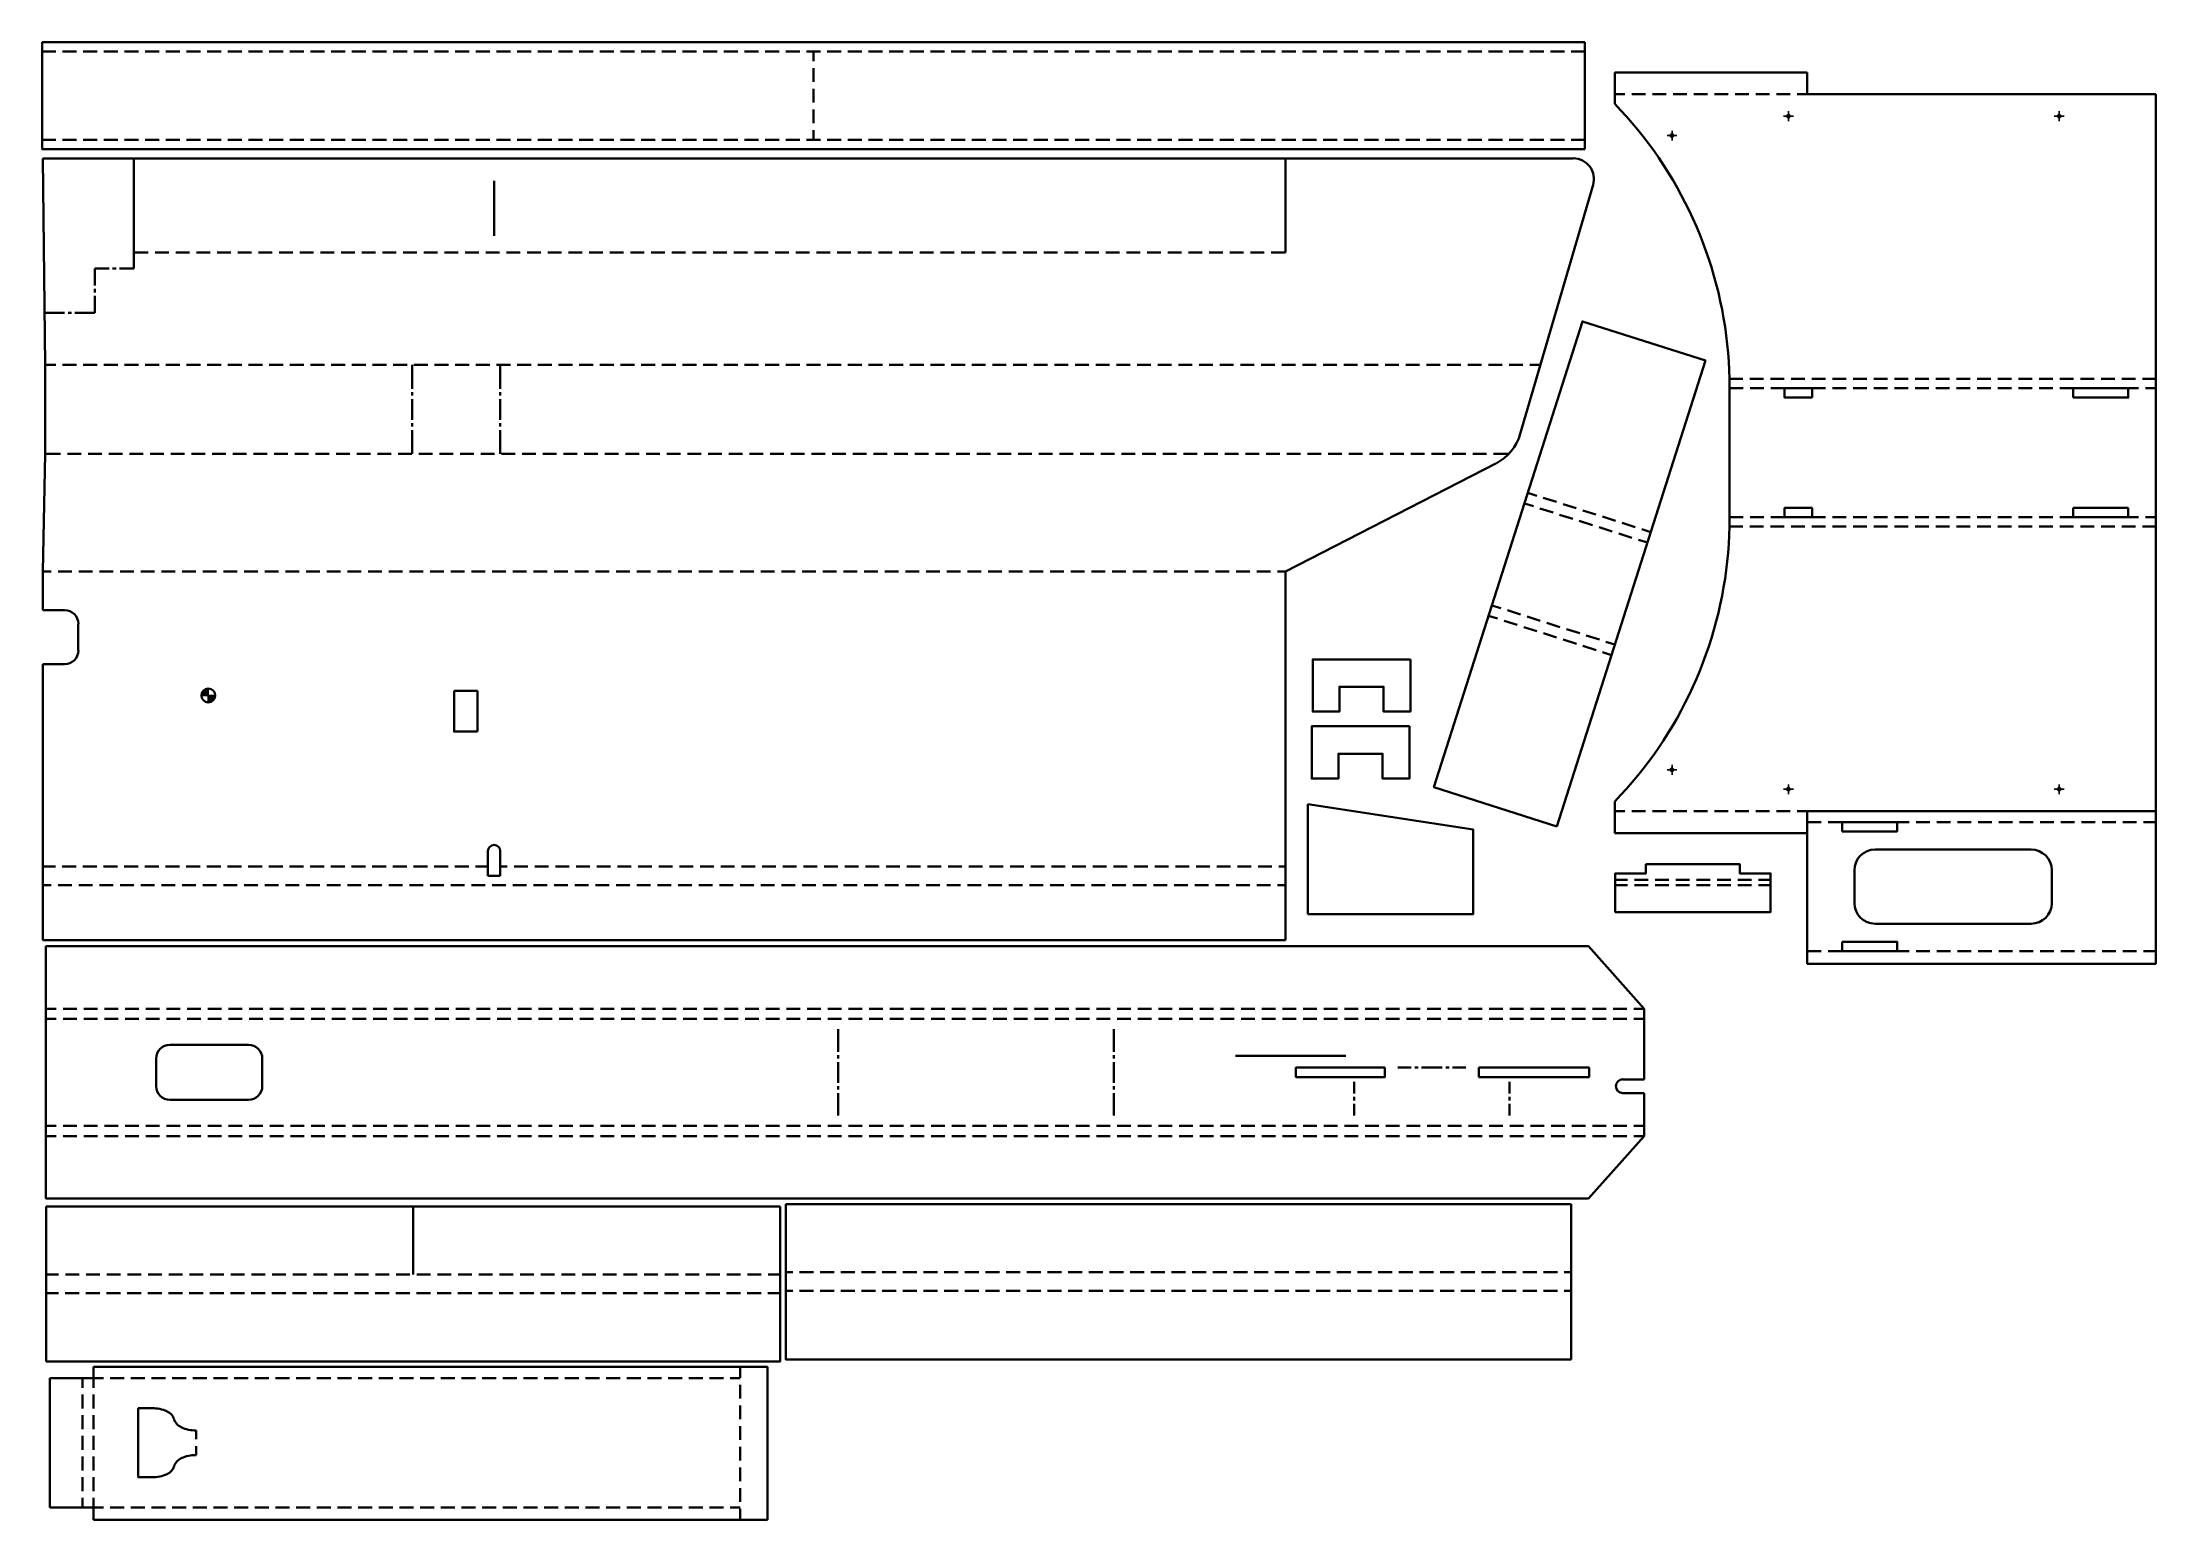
# Model space of a CAD drawing. Header units: millimetres. Extents: x -488 to 486, y -339 to 342.
import ezdxf

# ---------------------------------------------------------------- set-up
doc = ezdxf.new("R2010")
doc.units = ezdxf.units.MM
doc.header["$MEASUREMENT"] = 0
doc.layers.add('Layer 1', color=7, linetype='Continuous')

msp = doc.modelspace()

# ---------------------------------------------------------------- linework, layer by layer
at = {"layer": 'Layer 1', "lineweight": 30}
for points, knots in [([(222.8899, 292.6901), (222.8899, 292.6901), (-488.0349, 292.6901), (-488.0349, 292.6901), (-488.0349, 292.6901), (-488.0349, 341.9661), (-488.0349, 341.9661), (-488.0349, 341.9661), (222.8899, 341.9661), (222.8899, 341.9661)], [0, 0, 0, 0, 0.33333333, 0.33333333, 0.33333333, 0.66666667, 0.66666667, 0.66666667, 1, 1, 1, 1]), ([(289.6081, 186.9092), (289.6081, 186.9092), (289.4599, 190.9097), (289.4599, 190.9097), (289.4599, 190.9097), (289.2483, 194.9313), (289.2483, 194.9313), (289.2483, 194.9313), (288.9519, 198.9318), (288.9519, 198.9318), (288.9519, 198.9318), (288.5709, 202.9323), (288.5709, 202.9323), (288.5709, 202.9323), (288.0841, 206.9117), (288.0841, 206.9117), (288.0841, 206.9117), (287.5338, 210.891), (287.5338, 210.891), (287.5338, 210.891), (286.8988, 214.8492), (286.8988, 214.8492), (286.8988, 214.8492), (286.1579, 218.8073), (286.1579, 218.8073), (286.1579, 218.8073), (285.3536, 222.7443), (285.3536, 222.7443), (285.3536, 222.7443), (284.4646, 226.6602), (284.4646, 226.6602), (284.4646, 226.6602), (283.4909, 230.5548), (283.4909, 230.5548), (283.4909, 230.5548), (282.4114, 234.4283), (282.4114, 234.4283), (282.4114, 234.4283), (281.2684, 238.2807), (281.2684, 238.2807), (281.2684, 238.2807), (280.0408, 242.0907), (280.0408, 242.0907), (280.0408, 242.0907), (278.7496, 245.9007), (278.7496, 245.9007), (278.7496, 245.9007), (277.3526, 249.6683), (277.3526, 249.6683), (277.3526, 249.6683), (275.8921, 253.4148), (275.8921, 253.4148), (275.8921, 253.4148), (274.3469, 257.119), (274.3469, 257.119), (274.3469, 257.119), (272.7171, 260.7808), (272.7171, 260.7808), (272.7171, 260.7808), (271.0026, 264.4215), (271.0026, 264.4215), (271.0026, 264.4215), (269.2246, 268.0198), (269.2246, 268.0198), (269.2246, 268.0198), (267.3619, 271.5758), (267.3619, 271.5758), (267.3619, 271.5758), (265.4358, 275.0895), (265.4358, 275.0895), (265.4358, 275.0895), (263.4249, 278.582), (263.4249, 278.582), (263.4249, 278.582), (261.3506, 282.011), (261.3506, 282.011), (261.3506, 282.011), (259.1916, 285.3977), (259.1916, 285.3977), (259.1916, 285.3977), (256.9691, 288.742), (256.9691, 288.742), (256.9691, 288.742), (254.6619, 292.044), (254.6619, 292.044), (254.6619, 292.044), (252.2913, 295.2825), (252.2913, 295.2825), (252.2913, 295.2825), (249.8571, 298.4787), (249.8571, 298.4787), (249.8571, 298.4787), (247.3594, 301.6113), (247.3594, 301.6113), (247.3594, 301.6113), (244.7771, 304.7017), (244.7771, 304.7017), (244.7771, 304.7017), (242.1524, 307.7285), (242.1524, 307.7285), (242.1524, 307.7285), (239.4431, 310.6918), (239.4431, 310.6918), (239.4431, 310.6918), (236.6914, 313.6128), (236.6914, 313.6128)], [0, 0, 0, 0, 0.02857143, 0.02857143, 0.02857143, 0.05714286, 0.05714286, 0.05714286, 0.08571429, 0.08571429, 0.08571429, 0.11428571, 0.11428571, 0.11428571, 0.14285714, 0.14285714, 0.14285714, 0.17142857, 0.17142857, 0.17142857, 0.2, 0.2, 0.2, 0.22857143, 0.22857143, 0.22857143, 0.25714286, 0.25714286, 0.25714286, 0.28571429, 0.28571429, 0.28571429, 0.31428571, 0.31428571, 0.31428571, 0.34285714, 0.34285714, 0.34285714, 0.37142857, 0.37142857, 0.37142857, 0.4, 0.4, 0.4, 0.42857143, 0.42857143, 0.42857143, 0.45714286, 0.45714286, 0.45714286, 0.48571429, 0.48571429, 0.48571429, 0.51428571, 0.51428571, 0.51428571, 0.54285714, 0.54285714, 0.54285714, 0.57142857, 0.57142857, 0.57142857, 0.6, 0.6, 0.6, 0.62857143, 0.62857143, 0.62857143, 0.65714286, 0.65714286, 0.65714286, 0.68571429, 0.68571429, 0.68571429, 0.71428571, 0.71428571, 0.71428571, 0.74285714, 0.74285714, 0.74285714, 0.77142857, 0.77142857, 0.77142857, 0.8, 0.8, 0.8, 0.82857143, 0.82857143, 0.82857143, 0.85714286, 0.85714286, 0.85714286, 0.88571429, 0.88571429, 0.88571429, 0.91428571, 0.91428571, 0.91428571, 0.94285714, 0.94285714, 0.94285714, 0.97142857, 0.97142857, 0.97142857, 1, 1, 1, 1]), ([(316.7332, 308.6175), (316.3766, 308.6175), (316.0876, 308.3285), (316.0876, 307.9719), (316.0876, 307.6154), (316.3766, 307.3263), (316.7332, 307.3263), (317.0897, 307.3263), (317.3788, 307.6154), (317.3788, 307.9719), (317.3788, 308.3285), (317.0897, 308.6175), (316.7332, 308.6175)], [0, 0, 0, 0, 0.25, 0.25, 0.25, 0.5, 0.5, 0.5, 0.75, 0.75, 0.75, 1, 1, 1, 1]), ([(441.5742, 308.6175), (441.2176, 308.6175), (440.9286, 308.3285), (440.9286, 307.9719), (440.9286, 307.6154), (441.2176, 307.3263), (441.5742, 307.3263), (441.9307, 307.3263), (442.2198, 307.6154), (442.2198, 307.9719), (442.2198, 308.3285), (441.9307, 308.6175), (441.5742, 308.6175)], [0, 0, 0, 0, 0.25, 0.25, 0.25, 0.5, 0.5, 0.5, 0.75, 0.75, 0.75, 1, 1, 1, 1]), ([(263.0969, 299.6005), (262.7403, 299.6005), (262.4513, 299.3115), (262.4513, 298.9549), (262.4513, 298.5984), (262.7403, 298.3093), (263.0969, 298.3093), (263.4534, 298.3093), (263.7424, 298.5984), (263.7424, 298.9549), (263.7424, 299.3115), (263.4534, 299.6005), (263.0969, 299.6005)], [0, 0, 0, 0, 0.25, 0.25, 0.25, 0.5, 0.5, 0.5, 0.75, 0.75, 0.75, 1, 1, 1, 1]), ([(226.7442, 276.2832), (227.5872, 279.1651), (227.0234, 282.2758), (225.2227, 284.6786), (223.4221, 287.0814), (220.5948, 288.4957), (217.5921, 288.4957)], [0, 0, 0, 0, 0.5, 0.5, 0.5, 1, 1, 1, 1]), ([(210.0787, -19.3895), (210.0787, -19.3895), (153.3898, -1.3187), (153.3898, -1.3187), (153.3898, -1.3187), (221.8222, 213.3572), (221.8222, 213.3572), (221.8222, 213.3572), (278.5111, 195.2864), (278.5111, 195.2864), (278.5111, 195.2864), (210.0787, -19.3895), (210.0787, -19.3895)], [0, 0, 0, 0, 0.25, 0.25, 0.25, 0.5, 0.5, 0.5, 0.75, 0.75, 0.75, 1, 1, 1, 1]), ([(327.7081, 178.252), (327.7081, 178.252), (315.0081, 178.252), (315.0081, 178.252), (315.0081, 178.252), (315.0081, 182.6123), (315.0081, 182.6123)], [0, 0, 0, 0, 0.5, 0.5, 0.5, 1, 1, 1, 1]), ([(473.3559, 182.6123), (473.3559, 182.6123), (473.3559, 178.252), (473.3559, 178.252), (473.3559, 178.252), (447.9348, 178.252), (447.9348, 178.252)], [0, 0, 0, 0, 0.5, 0.5, 0.5, 1, 1, 1, 1]), ([(327.7081, 127.452), (327.7081, 127.452), (315.0081, 127.452), (315.0081, 127.452), (315.0081, 127.452), (315.0081, 123.1128), (315.0081, 123.1128)], [0, 0, 0, 0, 0.5, 0.5, 0.5, 1, 1, 1, 1]), ([(236.6914, -7.8877), (236.6914, -7.8877), (239.4431, -4.9878), (239.4431, -4.9878), (239.4431, -4.9878), (242.1524, -2.0033), (242.1524, -2.0033), (242.1524, -2.0033), (244.7771, 1.0235), (244.7771, 1.0235), (244.7771, 1.0235), (247.3594, 4.1138), (247.3594, 4.1138), (247.3594, 4.1138), (249.8571, 7.2465), (249.8571, 7.2465), (249.8571, 7.2465), (252.2913, 10.4427), (252.2913, 10.4427), (252.2913, 10.4427), (254.6619, 13.6812), (254.6619, 13.6812), (254.6619, 13.6812), (256.9691, 16.9832), (256.9691, 16.9832), (256.9691, 16.9832), (259.1916, 20.3275), (259.1916, 20.3275), (259.1916, 20.3275), (261.3506, 23.7142), (261.3506, 23.7142), (261.3506, 23.7142), (263.4249, 27.1432), (263.4249, 27.1432), (263.4249, 27.1432), (265.4358, 30.6145), (265.4358, 30.6145), (265.4358, 30.6145), (267.3619, 34.1493), (267.3619, 34.1493), (267.3619, 34.1493), (269.2246, 37.7053), (269.2246, 37.7053), (269.2246, 37.7053), (271.0026, 41.3037), (271.0026, 41.3037), (271.0026, 41.3037), (272.7171, 44.9443), (272.7171, 44.9443), (272.7171, 44.9443), (274.3469, 48.6062), (274.3469, 48.6062), (274.3469, 48.6062), (275.8921, 52.3103), (275.8921, 52.3103), (275.8921, 52.3103), (277.3526, 56.0568), (277.3526, 56.0568), (277.3526, 56.0568), (278.7496, 59.8245), (278.7496, 59.8245), (278.7496, 59.8245), (280.0408, 63.6133), (280.0408, 63.6133), (280.0408, 63.6133), (281.2684, 67.4445), (281.2684, 67.4445), (281.2684, 67.4445), (282.4114, 71.2968), (282.4114, 71.2968), (282.4114, 71.2968), (283.4909, 75.1703), (283.4909, 75.1703), (283.4909, 75.1703), (284.4646, 79.065), (284.4646, 79.065), (284.4646, 79.065), (285.3536, 82.9808), (285.3536, 82.9808), (285.3536, 82.9808), (286.1579, 86.9178), (286.1579, 86.9178), (286.1579, 86.9178), (286.8988, 90.8548), (286.8988, 90.8548), (286.8988, 90.8548), (287.5338, 94.813), (287.5338, 94.813), (287.5338, 94.813), (288.0841, 98.7923), (288.0841, 98.7923), (288.0841, 98.7923), (288.5709, 102.7928), (288.5709, 102.7928), (288.5709, 102.7928), (288.9519, 106.7933), (288.9519, 106.7933), (288.9519, 106.7933), (289.2483, 110.7938), (289.2483, 110.7938), (289.2483, 110.7938), (289.4599, 114.7943), (289.4599, 114.7943), (289.4599, 114.7943), (289.6081, 118.816), (289.6081, 118.816)], [0, 0, 0, 0, 0.02857143, 0.02857143, 0.02857143, 0.05714286, 0.05714286, 0.05714286, 0.08571429, 0.08571429, 0.08571429, 0.11428571, 0.11428571, 0.11428571, 0.14285714, 0.14285714, 0.14285714, 0.17142857, 0.17142857, 0.17142857, 0.2, 0.2, 0.2, 0.22857143, 0.22857143, 0.22857143, 0.25714286, 0.25714286, 0.25714286, 0.28571429, 0.28571429, 0.28571429, 0.31428571, 0.31428571, 0.31428571, 0.34285714, 0.34285714, 0.34285714, 0.37142857, 0.37142857, 0.37142857, 0.4, 0.4, 0.4, 0.42857143, 0.42857143, 0.42857143, 0.45714286, 0.45714286, 0.45714286, 0.48571429, 0.48571429, 0.48571429, 0.51428571, 0.51428571, 0.51428571, 0.54285714, 0.54285714, 0.54285714, 0.57142857, 0.57142857, 0.57142857, 0.6, 0.6, 0.6, 0.62857143, 0.62857143, 0.62857143, 0.65714286, 0.65714286, 0.65714286, 0.68571429, 0.68571429, 0.68571429, 0.71428571, 0.71428571, 0.71428571, 0.74285714, 0.74285714, 0.74285714, 0.77142857, 0.77142857, 0.77142857, 0.8, 0.8, 0.8, 0.82857143, 0.82857143, 0.82857143, 0.85714286, 0.85714286, 0.85714286, 0.88571429, 0.88571429, 0.88571429, 0.91428571, 0.91428571, 0.91428571, 0.94285714, 0.94285714, 0.94285714, 0.97142857, 0.97142857, 0.97142857, 1, 1, 1, 1]), ([(142.5273, 57.6375), (142.5273, 57.6375), (142.5273, 33.5921), (142.5273, 33.5921), (142.5273, 33.5921), (130.2083, 33.5921), (130.2083, 33.5921), (130.2083, 33.5921), (130.2083, 45.0221), (130.2083, 45.0221), (130.2083, 45.0221), (109.8037, 45.0221), (109.8037, 45.0221), (109.8037, 45.0221), (109.8037, 33.5921), (109.8037, 33.5921), (109.8037, 33.5921), (97.5482, 33.5921), (97.5482, 33.5921), (97.5482, 33.5921), (97.5482, 57.6375), (97.5482, 57.6375), (97.5482, 57.6375), (142.5273, 57.6375), (142.5273, 57.6375)], [0, 0, 0, 0, 0.125, 0.125, 0.125, 0.25, 0.25, 0.25, 0.375, 0.375, 0.375, 0.5, 0.5, 0.5, 0.625, 0.625, 0.625, 0.75, 0.75, 0.75, 0.875, 0.875, 0.875, 1, 1, 1, 1]), ([(-287.4975, 24.3569), (-287.4975, 24.3569), (-298.2078, 24.3569), (-298.2078, 24.3569), (-298.2078, 24.3569), (-298.2078, 43.1106), (-298.2078, 43.1106)], [0, 0, 0, 0, 0.5, 0.5, 0.5, 1, 1, 1, 1]), ([(142.0619, 26.7862), (142.0619, 26.7862), (142.0619, 2.7408), (142.0619, 2.7408), (142.0619, 2.7408), (129.7429, 2.7408), (129.7429, 2.7408), (129.7429, 2.7408), (129.7429, 14.1708), (129.7429, 14.1708), (129.7429, 14.1708), (109.3383, 14.1708), (109.3383, 14.1708), (109.3383, 14.1708), (109.3383, 2.7408), (109.3383, 2.7408), (109.3383, 2.7408), (97.0828, 2.7408), (97.0828, 2.7408), (97.0828, 2.7408), (97.0828, 26.7862), (97.0828, 26.7862), (97.0828, 26.7862), (142.0619, 26.7862), (142.0619, 26.7862)], [0, 0, 0, 0, 0.125, 0.125, 0.125, 0.25, 0.25, 0.25, 0.375, 0.375, 0.375, 0.5, 0.5, 0.5, 0.625, 0.625, 0.625, 0.75, 0.75, 0.75, 0.875, 0.875, 0.875, 1, 1, 1, 1]), ([(263.0969, 7.437), (262.7403, 7.437), (262.4513, 7.148), (262.4513, 6.7914), (262.4513, 6.4349), (262.7403, 6.1458), (263.0969, 6.1458), (263.4534, 6.1458), (263.7424, 6.4349), (263.7424, 6.7914), (263.7424, 7.148), (263.4534, 7.437), (263.0969, 7.437)], [0, 0, 0, 0, 0.25, 0.25, 0.25, 0.5, 0.5, 0.5, 0.75, 0.75, 0.75, 1, 1, 1, 1]), ([(95.2241, -59.8352), (95.2241, -59.8352), (171.4241, -59.8352), (171.4241, -59.8352), (171.4241, -59.8352), (171.4241, -20.7192), (171.4241, -20.7192), (171.4241, -20.7192), (95.2241, -9.0352), (95.2241, -9.0352)], [0, 0, 0, 0, 0.33333333, 0.33333333, 0.33333333, 0.66666667, 0.66666667, 0.66666667, 1, 1, 1, 1]), ([(316.7332, -1.58), (316.3766, -1.58), (316.0876, -1.869), (316.0876, -2.2256), (316.0876, -2.5821), (316.3766, -2.8712), (316.7332, -2.8712), (317.0897, -2.8712), (317.3788, -2.5821), (317.3788, -2.2256), (317.3788, -1.869), (317.0897, -1.58), (316.7332, -1.58)], [0, 0, 0, 0, 0.25, 0.25, 0.25, 0.5, 0.5, 0.5, 0.75, 0.75, 0.75, 1, 1, 1, 1]), ([(441.5742, -1.58), (441.2176, -1.58), (440.9286, -1.869), (440.9286, -2.2256), (440.9286, -2.5821), (441.2176, -2.8712), (441.5742, -2.8712), (441.9307, -2.8712), (442.2198, -2.5821), (442.2198, -2.2256), (442.2198, -1.869), (441.9307, -1.58), (441.5742, -1.58)], [0, 0, 0, 0, 0.25, 0.25, 0.25, 0.5, 0.5, 0.5, 0.75, 0.75, 0.75, 1, 1, 1, 1]), ([(-276.9565, -30.6659), (-276.9565, -29.1052), (-278.2216, -27.8401), (-279.7822, -27.8401), (-281.3428, -27.8401), (-282.608, -29.1052), (-282.608, -30.6659)], [0, 0, 0, 0, 0.5, 0.5, 0.5, 1, 1, 1, 1]), ([(251.0731, -36.6905), (251.0731, -36.6905), (294.3378, -36.6905), (294.3378, -36.6905), (294.3378, -36.6905), (294.3378, -40.9873), (294.3378, -40.9873), (294.3378, -40.9873), (308.5195, -40.9873), (308.5195, -40.9873), (308.5195, -40.9873), (308.5195, -58.7885), (308.5195, -58.7885), (308.5195, -58.7885), (236.955, -58.7885), (236.955, -58.7885), (236.955, -58.7885), (236.955, -40.9873), (236.955, -40.9873), (236.955, -40.9873), (251.0731, -40.9873), (251.0731, -40.9873), (251.0731, -40.9873), (251.0731, -36.6905), (251.0731, -36.6905)], [0, 0, 0, 0, 0.125, 0.125, 0.125, 0.25, 0.25, 0.25, 0.375, 0.375, 0.375, 0.5, 0.5, 0.5, 0.625, 0.625, 0.625, 0.75, 0.75, 0.75, 0.875, 0.875, 0.875, 1, 1, 1, 1]), ([(-486.3652, -190.7456), (-486.3652, -190.7456), (-486.3652, -74.5617), (-486.3652, -74.5617), (-486.3652, -74.5617), (224.5596, -74.5617), (224.5596, -74.5617)], [0, 0, 0, 0, 0.5, 0.5, 0.5, 1, 1, 1, 1]), ([(-486.3652, -74.5617), (-486.3652, -74.5617), (-486.3652, -190.7456), (-486.3652, -190.7456), (-486.3652, -190.7456), (224.5596, -190.7456), (224.5596, -190.7456), (224.5596, -190.7456), (250.256, -161.9801), (250.256, -161.9801)], [0, 0, 0, 0, 0.33333333, 0.33333333, 0.33333333, 0.66666667, 0.66666667, 0.66666667, 1, 1, 1, 1]), ([(366.8664, -76.8063), (366.8664, -76.8063), (366.8664, -72.446), (366.8664, -72.446), (366.8664, -72.446), (341.4664, -72.446), (341.4664, -72.446)], [0, 0, 0, 0, 0.5, 0.5, 0.5, 1, 1, 1, 1]), ([(130.7701, -130.4629), (130.7701, -130.4629), (89.7915, -130.4629), (89.7915, -130.4629), (89.7915, -130.4629), (89.7915, -134.8232), (89.7915, -134.8232), (89.7915, -134.8232), (130.7701, -134.8232), (130.7701, -134.8232), (130.7701, -134.8232), (130.7701, -130.4629), (130.7701, -130.4629)], [0, 0, 0, 0, 0.25, 0.25, 0.25, 0.5, 0.5, 0.5, 0.75, 0.75, 0.75, 1, 1, 1, 1]), ([(174.056, -134.8232), (174.056, -134.8232), (224.856, -134.8232), (224.856, -134.8232), (224.856, -134.8232), (224.856, -130.4629), (224.856, -130.4629)], [0, 0, 0, 0, 0.5, 0.5, 0.5, 1, 1, 1, 1]), ([(240.4452, -135.8604), (238.6859, -135.8604), (237.2596, -137.2866), (237.2596, -139.046), (237.2596, -140.8053), (238.6859, -142.2316), (240.4452, -142.2316)], [0, 0, 0, 0, 0.5, 0.5, 0.5, 1, 1, 1, 1]), ([(-486.2412, -265.826), (-486.2412, -265.826), (-147.9343, -265.826), (-147.9343, -265.826), (-147.9343, -265.826), (-147.9343, -194.452), (-147.9343, -194.452)], [0, 0, 0, 0, 0.5, 0.5, 0.5, 1, 1, 1, 1]), ([(216.663, -264.9044), (216.663, -264.9044), (-145.3505, -264.9044), (-145.3505, -264.9044), (-145.3505, -264.9044), (-145.3505, -193.4034), (-145.3505, -193.4034)], [0, 0, 0, 0, 0.5, 0.5, 0.5, 1, 1, 1, 1]), ([(-484.5846, -273.624), (-484.5846, -273.624), (-464.4762, -273.624), (-464.4762, -273.624), (-464.4762, -273.624), (-464.4762, -268.3958), (-464.4762, -268.3958)], [0, 0, 0, 0, 0.5, 0.5, 0.5, 1, 1, 1, 1]), ([(-437.4252, -319.1958), (-437.4252, -319.1958), (-443.7752, -319.1958), (-443.7752, -319.1958), (-443.7752, -319.1958), (-443.7752, -287.4458), (-443.7752, -287.4458), (-443.7752, -287.4458), (-437.4252, -287.4458), (-437.4252, -287.4458)], [0, 0, 0, 0, 0.33333333, 0.33333333, 0.33333333, 0.66666667, 0.66666667, 0.66666667, 1, 1, 1, 1])]:
    msp.add_open_spline(points, degree=3, knots=knots, dxfattribs=at)
for points in [[(222.8899, 341.9661), (222.8899, 341.9661), (222.8899, 292.6901), (222.8899, 292.6901)], [(325.4009, 328.0697), (325.4009, 328.0697), (236.6914, 328.0697), (236.6914, 328.0697)], [(236.6914, 328.0697), (236.6914, 328.0697), (236.6914, 313.6128), (236.6914, 313.6128)], [(325.4009, 328.0697), (325.4009, 328.0697), (325.4009, 318.079), (325.4009, 318.079)], [(486.0559, 318.079), (486.0559, 318.079), (325.4009, 318.079), (325.4009, 318.079)], [(486.0559, 318.079), (486.0559, 318.079), (486.0559, -82.6272), (486.0559, -82.6272)], [(-487.713, 288.4746), (-487.713, 288.4746), (217.5815, 288.4746), (217.5815, 288.4746)], [(-486.7181, 193.2881), (-486.7181, 193.2881), (-487.713, 288.4746), (-487.713, 288.4746)], [(-445.8453, 245.1464), (-445.8453, 245.1464), (-445.8453, 288.4746), (-445.8453, 288.4746)], [(85.0359, 245.1464), (85.0359, 245.1464), (85.0359, 288.4746), (85.0359, 288.4746)], [(-279.7928, 252.7241), (-279.7928, 252.7241), (-279.7928, 278.1452), (-279.7928, 278.1452)], [(226.7255, 276.2826), (226.7255, 276.2826), (193.1552, 161.4957), (193.1552, 161.4957)], [(-486.7181, 152.3094), (-486.7181, 152.3094), (-486.7181, 193.2881), (-486.7181, 193.2881)], [(289.6081, 186.9092), (289.6081, 186.9092), (289.6081, 118.816), (289.6081, 118.816)], [(327.7081, 182.6123), (327.7081, 182.6123), (315.0081, 182.6123), (315.0081, 182.6123)], [(327.7081, 182.6123), (327.7081, 182.6123), (327.7081, 178.252), (327.7081, 178.252)], [(473.3559, 182.6123), (473.3559, 182.6123), (447.9348, 182.6123), (447.9348, 182.6123)], [(447.9348, 178.252), (447.9348, 178.252), (447.9348, 182.6123), (447.9348, 182.6123)], [(182.0117, 147.951), (187.4375, 150.7385), (191.4799, 155.6325), (193.1924, 161.4871)], [(-487.713, 98.1439), (-487.713, 98.1439), (-486.7181, 152.3094), (-486.7181, 152.3094)], [(85.0359, 98.1439), (85.0359, 98.1439), (181.9792, 147.9491), (181.9792, 147.9491)], [(327.7081, 123.1128), (327.7081, 123.1128), (327.7081, 127.452), (327.7081, 127.452)], [(473.3559, 127.452), (473.3559, 127.452), (447.9348, 127.452), (447.9348, 127.452)], [(447.9348, 127.452), (447.9348, 127.452), (447.9348, 123.1128), (447.9348, 123.1128)], [(473.3559, 123.1128), (473.3559, 123.1128), (473.3559, 127.452), (473.3559, 127.452)], [(327.7081, 123.1128), (327.7081, 123.1128), (315.0081, 123.1128), (315.0081, 123.1128)], [(473.3559, 123.1128), (473.3559, 123.1128), (447.9348, 123.1128), (447.9348, 123.1128)], [(-487.713, 80.2792), (-487.713, 80.2792), (-487.713, 98.1439), (-487.713, 98.1439)], [(85.0359, 98.1439), (85.0359, 98.1439), (85.0359, -71.7821), (85.0359, -71.7821)], [(-487.713, 80.2792), (-487.713, 80.2792), (-477.7646, 80.2792), (-477.7646, 80.2792)], [(-471.3935, 73.9398), (-471.3935, 77.4527), (-474.2412, 80.3004), (-477.7541, 80.3004)], [(-471.4146, 61.7584), (-471.4146, 61.7584), (-471.4146, 73.9292), (-471.4146, 73.9292)], [(-477.7541, 55.4084), (-474.2412, 55.4084), (-471.3935, 58.2561), (-471.3935, 61.769)], [(-487.713, -71.7821), (-487.713, -71.7821), (-487.713, 55.4084), (-487.713, 55.4084)], [(-487.713, 55.4084), (-487.713, 55.4084), (-477.7646, 55.4084), (-477.7646, 55.4084)], [(-298.2078, 43.1106), (-298.2078, 43.1106), (-287.4975, 43.1106), (-287.4975, 43.1106)], [(-287.4975, 43.1106), (-287.4975, 43.1106), (-287.4975, 24.3569), (-287.4975, 24.3569)], [(95.2241, -9.0352), (95.2241, -9.0352), (95.2241, -59.8352), (95.2241, -59.8352)], [(236.6914, -22.3657), (236.6914, -22.3657), (236.6914, -7.8877), (236.6914, -7.8877)], [(325.4009, -82.6272), (325.4009, -82.6272), (325.4009, -12.3538), (325.4009, -12.3538)], [(366.8664, -17.3068), (366.8664, -17.3068), (341.4664, -17.3068), (341.4664, -17.3068)], [(341.4664, -17.3068), (341.4664, -17.3068), (341.4664, -21.646), (341.4664, -21.646)], [(366.8664, -21.646), (366.8664, -21.646), (366.8664, -17.3068), (366.8664, -17.3068)], [(325.4009, -22.3657), (325.4009, -22.3657), (236.6914, -22.3657), (236.6914, -22.3657)], [(341.4664, -21.646), (341.4664, -21.646), (366.8664, -21.646), (366.8664, -21.646)], [(-282.6291, -42.0853), (-282.6291, -42.0853), (-282.6291, -30.6764), (-282.6291, -30.6764)], [(-276.9776, -42.0853), (-276.9776, -42.0853), (-276.9776, -30.6764), (-276.9776, -30.6764)], [(356.7382, -29.9857), (351.4718, -29.9857), (347.2026, -34.2549), (347.2026, -39.5213)], [(428.6096, -30.0068), (428.6096, -30.0068), (356.7488, -30.0068), (356.7488, -30.0068)], [(438.1346, -39.5213), (438.1346, -34.2549), (433.8654, -29.9857), (428.599, -29.9857)], [(-282.6291, -42.0853), (-282.6291, -42.0853), (-276.9776, -42.0853), (-276.9776, -42.0853)], [(347.2238, -39.5318), (347.2238, -39.5318), (347.2238, -54.6448), (347.2238, -54.6448)], [(438.1346, -54.6448), (438.1346, -54.6448), (438.1346, -39.5318), (438.1346, -39.5318)], [(347.2026, -54.6343), (347.2026, -59.9006), (351.4718, -64.1698), (356.7382, -64.1698)], [(428.599, -64.1698), (433.8654, -64.1698), (438.1346, -59.9006), (438.1346, -54.6343)], [(356.7488, -64.1698), (356.7488, -64.1698), (428.6096, -64.1698), (428.6096, -64.1698)], [(85.0359, -71.7821), (85.0359, -71.7821), (-487.713, -71.7821), (-487.713, -71.7821)], [(250.256, -103.3061), (250.256, -103.3061), (224.5596, -74.5617), (224.5596, -74.5617)], [(341.4664, -72.446), (341.4664, -72.446), (341.4664, -76.8063), (341.4664, -76.8063)], [(366.8664, -76.8063), (366.8664, -76.8063), (341.4664, -76.8063), (341.4664, -76.8063)], [(486.0559, -82.6272), (486.0559, -82.6272), (325.4009, -82.6272), (325.4009, -82.6272)], [(250.256, -103.3061), (250.256, -103.3061), (250.256, -135.8816), (250.256, -135.8816)], [(-429.2046, -119.9219), (-432.7175, -119.9219), (-435.5652, -122.7696), (-435.5652, -126.2825)], [(-435.5652, -126.2931), (-435.5652, -126.2931), (-435.5652, -138.9931), (-435.5652, -138.9931)], [(-392.999, -119.9431), (-392.999, -119.9431), (-429.2152, -119.9431), (-429.2152, -119.9431)], [(-386.6279, -126.2825), (-386.6279, -122.7696), (-389.4756, -119.9219), (-392.9885, -119.9219)], [(-386.649, -138.9931), (-386.649, -138.9931), (-386.649, -126.2931), (-386.649, -126.2931)], [(112.7785, -125.0654), (112.7785, -125.0654), (61.9785, -125.0654), (61.9785, -125.0654)], [(224.856, -130.4629), (224.856, -130.4629), (174.056, -130.4629), (174.056, -130.4629)], [(174.056, -130.4629), (174.056, -130.4629), (174.056, -134.8232), (174.056, -134.8232)], [(240.4346, -135.8816), (240.4346, -135.8816), (250.256, -135.8816), (250.256, -135.8816)], [(-435.5652, -138.9825), (-435.5652, -142.4953), (-432.7175, -145.3431), (-429.2046, -145.3431)], [(-429.2152, -145.3431), (-429.2152, -145.3431), (-392.999, -145.3431), (-392.999, -145.3431)], [(-392.9885, -145.3431), (-389.4756, -145.3431), (-386.6279, -142.4953), (-386.6279, -138.9825)], [(250.256, -142.2316), (250.256, -142.2316), (240.4346, -142.2316), (240.4346, -142.2316)], [(250.256, -142.2316), (250.256, -142.2316), (250.256, -161.9801), (250.256, -161.9801)], [(-486.2412, -194.452), (-486.2412, -194.452), (-147.9343, -194.452), (-147.9343, -194.452)], [(-486.2412, -265.826), (-486.2412, -265.826), (-486.2412, -194.452), (-486.2412, -194.452)], [(-317.0348, -194.452), (-317.0348, -194.452), (-317.0348, -225.7787), (-317.0348, -225.7787)], [(216.663, -193.4034), (216.663, -193.4034), (-145.3505, -193.4034), (-145.3505, -193.4034)], [(216.663, -193.4034), (216.663, -193.4034), (216.663, -264.9044), (216.663, -264.9044)], [(-464.4762, -268.3958), (-464.4762, -268.3958), (-153.7072, -268.3958), (-153.7072, -268.3958)], [(-153.7072, -268.3958), (-153.7072, -268.3958), (-153.7072, -338.775), (-153.7072, -338.775)], [(-484.5846, -273.624), (-484.5846, -273.624), (-484.5846, -333.0812), (-484.5846, -333.0812)], [(-430.5253, -288.8622), (-432.6797, -287.8508), (-435.0419, -287.3607), (-437.4208, -287.4314)], [(-427.2637, -292.5116), (-427.7759, -290.8834), (-428.964, -289.5544), (-430.5249, -288.8638)], [(-427.2733, -292.5251), (-426.7223, -294.146), (-425.5269, -295.4676), (-423.9693, -296.1779)], [(-423.9804, -296.1676), (-421.8388, -297.1816), (-419.4869, -297.672), (-417.1185, -297.5987)], [(-423.9693, -310.4638), (-425.5269, -311.1741), (-426.7223, -312.4957), (-427.2733, -314.1165)], [(-417.1185, -309.0218), (-419.4869, -308.9485), (-421.8388, -309.439), (-423.9804, -310.4529)], [(-437.4208, -319.1891), (-435.0419, -319.2599), (-432.6797, -318.7697), (-430.5253, -317.7583)], [(-430.5249, -317.7568), (-428.964, -317.0661), (-427.7759, -315.7371), (-427.2637, -314.1089)], [(-484.5846, -333.0812), (-484.5846, -333.0812), (-464.4762, -333.0812), (-464.4762, -333.0812)], [(-464.4762, -333.0812), (-464.4762, -333.0812), (-464.4762, -338.775), (-464.4762, -338.775)], [(-464.4762, -338.775), (-464.4762, -338.775), (-153.7072, -338.775), (-153.7072, -338.775)]]:
    msp.add_open_spline(points, degree=3, dxfattribs=at)
at = {"layer": 'Layer 1', "color": 5, "lineweight": 30}
for points in [[(-488.0349, 337.6692), (-488.0349, 337.6692), (-481.8331, 337.6692), (-481.8331, 337.6692)], [(-478.6581, 337.6692), (-478.6581, 337.6692), (-472.3081, 337.6692), (-472.3081, 337.6692)], [(-469.1331, 337.6692), (-469.1331, 337.6692), (-462.7831, 337.6692), (-462.7831, 337.6692)], [(-459.6081, 337.6692), (-459.6081, 337.6692), (-453.2581, 337.6692), (-453.2581, 337.6692)], [(-450.0831, 337.6692), (-450.0831, 337.6692), (-443.7331, 337.6692), (-443.7331, 337.6692)], [(-440.5581, 337.6692), (-440.5581, 337.6692), (-434.2081, 337.6692), (-434.2081, 337.6692)], [(-431.0331, 337.6692), (-431.0331, 337.6692), (-424.6831, 337.6692), (-424.6831, 337.6692)], [(-421.5081, 337.6692), (-421.5081, 337.6692), (-415.1581, 337.6692), (-415.1581, 337.6692)], [(-411.9831, 337.6692), (-411.9831, 337.6692), (-405.6331, 337.6692), (-405.6331, 337.6692)], [(-402.4581, 337.6692), (-402.4581, 337.6692), (-396.1081, 337.6692), (-396.1081, 337.6692)], [(-392.9331, 337.6692), (-392.9331, 337.6692), (-386.5831, 337.6692), (-386.5831, 337.6692)], [(-383.4081, 337.6692), (-383.4081, 337.6692), (-377.0581, 337.6692), (-377.0581, 337.6692)], [(-373.8831, 337.6692), (-373.8831, 337.6692), (-367.5331, 337.6692), (-367.5331, 337.6692)], [(-364.3581, 337.6692), (-364.3581, 337.6692), (-358.0081, 337.6692), (-358.0081, 337.6692)], [(-354.8331, 337.6692), (-354.8331, 337.6692), (-348.4831, 337.6692), (-348.4831, 337.6692)], [(-345.3081, 337.6692), (-345.3081, 337.6692), (-338.9581, 337.6692), (-338.9581, 337.6692)], [(-335.7831, 337.6692), (-335.7831, 337.6692), (-329.4331, 337.6692), (-329.4331, 337.6692)], [(-326.2581, 337.6692), (-326.2581, 337.6692), (-319.9081, 337.6692), (-319.9081, 337.6692)], [(-316.7331, 337.6692), (-316.7331, 337.6692), (-310.3831, 337.6692), (-310.3831, 337.6692)], [(-307.2081, 337.6692), (-307.2081, 337.6692), (-300.8581, 337.6692), (-300.8581, 337.6692)], [(-297.6831, 337.6692), (-297.6831, 337.6692), (-291.3331, 337.6692), (-291.3331, 337.6692)], [(-288.1581, 337.6692), (-288.1581, 337.6692), (-281.8081, 337.6692), (-281.8081, 337.6692)], [(-278.6331, 337.6692), (-278.6331, 337.6692), (-272.2831, 337.6692), (-272.2831, 337.6692)], [(-269.1081, 337.6692), (-269.1081, 337.6692), (-262.7581, 337.6692), (-262.7581, 337.6692)], [(-259.5831, 337.6692), (-259.5831, 337.6692), (-253.2331, 337.6692), (-253.2331, 337.6692)], [(-250.0581, 337.6692), (-250.0581, 337.6692), (-243.7081, 337.6692), (-243.7081, 337.6692)], [(-240.5331, 337.6692), (-240.5331, 337.6692), (-234.1831, 337.6692), (-234.1831, 337.6692)], [(-231.0081, 337.6692), (-231.0081, 337.6692), (-224.6581, 337.6692), (-224.6581, 337.6692)], [(-221.4831, 337.6692), (-221.4831, 337.6692), (-215.1331, 337.6692), (-215.1331, 337.6692)], [(-211.9581, 337.6692), (-211.9581, 337.6692), (-205.6081, 337.6692), (-205.6081, 337.6692)], [(-202.4331, 337.6692), (-202.4331, 337.6692), (-196.0831, 337.6692), (-196.0831, 337.6692)], [(-192.9081, 337.6692), (-192.9081, 337.6692), (-186.5581, 337.6692), (-186.5581, 337.6692)], [(-183.3831, 337.6692), (-183.3831, 337.6692), (-177.0331, 337.6692), (-177.0331, 337.6692)], [(-173.8581, 337.6692), (-173.8581, 337.6692), (-167.5081, 337.6692), (-167.5081, 337.6692)], [(-164.3331, 337.6692), (-164.3331, 337.6692), (-157.9831, 337.6692), (-157.9831, 337.6692)], [(-154.8081, 337.6692), (-154.8081, 337.6692), (-148.4581, 337.6692), (-148.4581, 337.6692)], [(-145.2831, 337.6692), (-145.2831, 337.6692), (-138.9331, 337.6692), (-138.9331, 337.6692)], [(-135.7581, 337.6692), (-135.7581, 337.6692), (-129.4081, 337.6692), (-129.4081, 337.6692)], [(-132.5407, 337.6692), (-132.5407, 337.6692), (-132.5407, 333.2031), (-132.5407, 333.2031)], [(-126.2331, 337.6692), (-126.2331, 337.6692), (-119.8831, 337.6692), (-119.8831, 337.6692)], [(-116.6869, 337.6692), (-116.6869, 337.6692), (-110.3369, 337.6692), (-110.3369, 337.6692)], [(-107.1619, 337.6692), (-107.1619, 337.6692), (-100.8119, 337.6692), (-100.8119, 337.6692)], [(-97.6369, 337.6692), (-97.6369, 337.6692), (-91.2869, 337.6692), (-91.2869, 337.6692)], [(-88.1119, 337.6692), (-88.1119, 337.6692), (-81.7619, 337.6692), (-81.7619, 337.6692)], [(-78.5869, 337.6692), (-78.5869, 337.6692), (-72.2369, 337.6692), (-72.2369, 337.6692)], [(-69.0619, 337.6692), (-69.0619, 337.6692), (-62.7119, 337.6692), (-62.7119, 337.6692)], [(-59.5369, 337.6692), (-59.5369, 337.6692), (-53.1869, 337.6692), (-53.1869, 337.6692)], [(-50.0119, 337.6692), (-50.0119, 337.6692), (-43.6619, 337.6692), (-43.6619, 337.6692)], [(-40.4869, 337.6692), (-40.4869, 337.6692), (-34.1369, 337.6692), (-34.1369, 337.6692)], [(-30.9619, 337.6692), (-30.9619, 337.6692), (-24.6119, 337.6692), (-24.6119, 337.6692)], [(-21.4369, 337.6692), (-21.4369, 337.6692), (-15.0869, 337.6692), (-15.0869, 337.6692)], [(-11.9119, 337.6692), (-11.9119, 337.6692), (-5.5619, 337.6692), (-5.5619, 337.6692)], [(-2.3869, 337.6692), (-2.3869, 337.6692), (3.9631, 337.6692), (3.9631, 337.6692)], [(7.1381, 337.6692), (7.1381, 337.6692), (13.4881, 337.6692), (13.4881, 337.6692)], [(16.6631, 337.6692), (16.6631, 337.6692), (23.0131, 337.6692), (23.0131, 337.6692)], [(26.1881, 337.6692), (26.1881, 337.6692), (32.5381, 337.6692), (32.5381, 337.6692)], [(35.7131, 337.6692), (35.7131, 337.6692), (42.0631, 337.6692), (42.0631, 337.6692)], [(45.2381, 337.6692), (45.2381, 337.6692), (51.5881, 337.6692), (51.5881, 337.6692)], [(54.7631, 337.6692), (54.7631, 337.6692), (61.1131, 337.6692), (61.1131, 337.6692)], [(64.2881, 337.6692), (64.2881, 337.6692), (70.6381, 337.6692), (70.6381, 337.6692)], [(73.8131, 337.6692), (73.8131, 337.6692), (80.1631, 337.6692), (80.1631, 337.6692)], [(83.3381, 337.6692), (83.3381, 337.6692), (89.6881, 337.6692), (89.6881, 337.6692)], [(92.8631, 337.6692), (92.8631, 337.6692), (99.2131, 337.6692), (99.2131, 337.6692)], [(102.3881, 337.6692), (102.3881, 337.6692), (108.7381, 337.6692), (108.7381, 337.6692)], [(111.9131, 337.6692), (111.9131, 337.6692), (118.2631, 337.6692), (118.2631, 337.6692)], [(121.4381, 337.6692), (121.4381, 337.6692), (127.7881, 337.6692), (127.7881, 337.6692)], [(130.9631, 337.6692), (130.9631, 337.6692), (137.3131, 337.6692), (137.3131, 337.6692)], [(140.4881, 337.6692), (140.4881, 337.6692), (146.8381, 337.6692), (146.8381, 337.6692)], [(150.0131, 337.6692), (150.0131, 337.6692), (156.3631, 337.6692), (156.3631, 337.6692)], [(159.5381, 337.6692), (159.5381, 337.6692), (165.8881, 337.6692), (165.8881, 337.6692)], [(169.0631, 337.6692), (169.0631, 337.6692), (175.4131, 337.6692), (175.4131, 337.6692)], [(178.5881, 337.6692), (178.5881, 337.6692), (184.9381, 337.6692), (184.9381, 337.6692)], [(188.1131, 337.6692), (188.1131, 337.6692), (194.4631, 337.6692), (194.4631, 337.6692)], [(197.6381, 337.6692), (197.6381, 337.6692), (203.9881, 337.6692), (203.9881, 337.6692)], [(207.1631, 337.6692), (207.1631, 337.6692), (213.5131, 337.6692), (213.5131, 337.6692)], [(216.6881, 337.6692), (216.6881, 337.6692), (222.8899, 337.6692), (222.8899, 337.6692)], [(-132.5407, 330.0281), (-132.5407, 330.0281), (-132.5407, 323.6781), (-132.5407, 323.6781)], [(-132.5407, 320.5031), (-132.5407, 320.5031), (-132.5407, 314.1531), (-132.5407, 314.1531)], [(241.3481, 318.079), (241.3481, 318.079), (236.6914, 318.079), (236.6914, 318.079)], [(250.8731, 318.079), (250.8731, 318.079), (244.5231, 318.079), (244.5231, 318.079)], [(260.3981, 318.079), (260.3981, 318.079), (254.0481, 318.079), (254.0481, 318.079)], [(269.9231, 318.079), (269.9231, 318.079), (263.5731, 318.079), (263.5731, 318.079)], [(279.4481, 318.079), (279.4481, 318.079), (273.0981, 318.079), (273.0981, 318.079)], [(288.9731, 318.079), (288.9731, 318.079), (282.6231, 318.079), (282.6231, 318.079)], [(298.4981, 318.079), (298.4981, 318.079), (292.1481, 318.079), (292.1481, 318.079)], [(308.0231, 318.079), (308.0231, 318.079), (301.6731, 318.079), (301.6731, 318.079)], [(317.5693, 318.079), (317.5693, 318.079), (311.1981, 318.079), (311.1981, 318.079)], [(325.4009, 318.079), (325.4009, 318.079), (320.7443, 318.079), (320.7443, 318.079)], [(-132.5407, 310.9781), (-132.5407, 310.9781), (-132.5407, 304.6281), (-132.5407, 304.6281)], [(-488.0349, 296.9869), (-488.0349, 296.9869), (-481.8331, 296.9869), (-481.8331, 296.9869)], [(-478.6581, 296.9869), (-478.6581, 296.9869), (-472.3081, 296.9869), (-472.3081, 296.9869)], [(-469.1331, 296.9869), (-469.1331, 296.9869), (-462.7831, 296.9869), (-462.7831, 296.9869)], [(-459.6081, 296.9869), (-459.6081, 296.9869), (-453.2581, 296.9869), (-453.2581, 296.9869)], [(-450.0831, 296.9869), (-450.0831, 296.9869), (-443.7331, 296.9869), (-443.7331, 296.9869)], [(-440.5581, 296.9869), (-440.5581, 296.9869), (-434.2081, 296.9869), (-434.2081, 296.9869)], [(-431.0331, 296.9869), (-431.0331, 296.9869), (-424.6831, 296.9869), (-424.6831, 296.9869)], [(-421.5081, 296.9869), (-421.5081, 296.9869), (-415.1581, 296.9869), (-415.1581, 296.9869)], [(-411.9831, 296.9869), (-411.9831, 296.9869), (-405.6331, 296.9869), (-405.6331, 296.9869)], [(-402.4581, 296.9869), (-402.4581, 296.9869), (-396.1081, 296.9869), (-396.1081, 296.9869)], [(-392.9331, 296.9869), (-392.9331, 296.9869), (-386.5831, 296.9869), (-386.5831, 296.9869)], [(-383.4081, 296.9869), (-383.4081, 296.9869), (-377.0581, 296.9869), (-377.0581, 296.9869)], [(-373.8831, 296.9869), (-373.8831, 296.9869), (-367.5331, 296.9869), (-367.5331, 296.9869)], [(-364.3581, 296.9869), (-364.3581, 296.9869), (-358.0081, 296.9869), (-358.0081, 296.9869)], [(-354.8331, 296.9869), (-354.8331, 296.9869), (-348.4831, 296.9869), (-348.4831, 296.9869)], [(-345.3081, 296.9869), (-345.3081, 296.9869), (-338.9581, 296.9869), (-338.9581, 296.9869)], [(-335.7831, 296.9869), (-335.7831, 296.9869), (-329.4331, 296.9869), (-329.4331, 296.9869)], [(-326.2581, 296.9869), (-326.2581, 296.9869), (-319.9081, 296.9869), (-319.9081, 296.9869)], [(-316.7331, 296.9869), (-316.7331, 296.9869), (-310.3831, 296.9869), (-310.3831, 296.9869)], [(-307.2081, 296.9869), (-307.2081, 296.9869), (-300.8581, 296.9869), (-300.8581, 296.9869)], [(-297.6831, 296.9869), (-297.6831, 296.9869), (-291.3331, 296.9869), (-291.3331, 296.9869)], [(-288.1581, 296.9869), (-288.1581, 296.9869), (-281.8081, 296.9869), (-281.8081, 296.9869)], [(-278.6331, 296.9869), (-278.6331, 296.9869), (-272.2831, 296.9869), (-272.2831, 296.9869)], [(-269.1081, 296.9869), (-269.1081, 296.9869), (-262.7581, 296.9869), (-262.7581, 296.9869)], [(-259.5831, 296.9869), (-259.5831, 296.9869), (-253.2331, 296.9869), (-253.2331, 296.9869)], [(-250.0581, 296.9869), (-250.0581, 296.9869), (-243.7081, 296.9869), (-243.7081, 296.9869)], [(-240.5331, 296.9869), (-240.5331, 296.9869), (-234.1831, 296.9869), (-234.1831, 296.9869)], [(-231.0081, 296.9869), (-231.0081, 296.9869), (-224.6581, 296.9869), (-224.6581, 296.9869)], [(-221.4831, 296.9869), (-221.4831, 296.9869), (-215.1331, 296.9869), (-215.1331, 296.9869)], [(-211.9581, 296.9869), (-211.9581, 296.9869), (-205.6081, 296.9869), (-205.6081, 296.9869)], [(-202.4331, 296.9869), (-202.4331, 296.9869), (-196.0831, 296.9869), (-196.0831, 296.9869)], [(-192.9081, 296.9869), (-192.9081, 296.9869), (-186.5581, 296.9869), (-186.5581, 296.9869)], [(-183.3831, 296.9869), (-183.3831, 296.9869), (-177.0331, 296.9869), (-177.0331, 296.9869)], [(-173.8581, 296.9869), (-173.8581, 296.9869), (-167.5081, 296.9869), (-167.5081, 296.9869)], [(-164.3331, 296.9869), (-164.3331, 296.9869), (-157.9831, 296.9869), (-157.9831, 296.9869)], [(-154.8081, 296.9869), (-154.8081, 296.9869), (-148.4581, 296.9869), (-148.4581, 296.9869)], [(-145.2831, 296.9869), (-145.2831, 296.9869), (-138.9331, 296.9869), (-138.9331, 296.9869)], [(-135.7581, 296.9869), (-135.7581, 296.9869), (-129.4081, 296.9869), (-129.4081, 296.9869)], [(-132.5407, 301.4531), (-132.5407, 301.4531), (-132.5407, 296.9869), (-132.5407, 296.9869)], [(-126.2331, 296.9869), (-126.2331, 296.9869), (-119.8831, 296.9869), (-119.8831, 296.9869)], [(-116.6869, 296.9869), (-116.6869, 296.9869), (-110.3369, 296.9869), (-110.3369, 296.9869)], [(-107.1619, 296.9869), (-107.1619, 296.9869), (-100.8119, 296.9869), (-100.8119, 296.9869)], [(-97.6369, 296.9869), (-97.6369, 296.9869), (-91.2869, 296.9869), (-91.2869, 296.9869)], [(-88.1119, 296.9869), (-88.1119, 296.9869), (-81.7619, 296.9869), (-81.7619, 296.9869)], [(-78.5869, 296.9869), (-78.5869, 296.9869), (-72.2369, 296.9869), (-72.2369, 296.9869)], [(-69.0619, 296.9869), (-69.0619, 296.9869), (-62.7119, 296.9869), (-62.7119, 296.9869)], [(-59.5369, 296.9869), (-59.5369, 296.9869), (-53.1869, 296.9869), (-53.1869, 296.9869)], [(-50.0119, 296.9869), (-50.0119, 296.9869), (-43.6619, 296.9869), (-43.6619, 296.9869)], [(-40.4869, 296.9869), (-40.4869, 296.9869), (-34.1369, 296.9869), (-34.1369, 296.9869)], [(-30.9619, 296.9869), (-30.9619, 296.9869), (-24.6119, 296.9869), (-24.6119, 296.9869)], [(-21.4369, 296.9869), (-21.4369, 296.9869), (-15.0869, 296.9869), (-15.0869, 296.9869)], [(-11.9119, 296.9869), (-11.9119, 296.9869), (-5.5619, 296.9869), (-5.5619, 296.9869)], [(-2.3869, 296.9869), (-2.3869, 296.9869), (3.9631, 296.9869), (3.9631, 296.9869)], [(7.1381, 296.9869), (7.1381, 296.9869), (13.4881, 296.9869), (13.4881, 296.9869)], [(16.6631, 296.9869), (16.6631, 296.9869), (23.0131, 296.9869), (23.0131, 296.9869)], [(26.1881, 296.9869), (26.1881, 296.9869), (32.5381, 296.9869), (32.5381, 296.9869)], [(35.7131, 296.9869), (35.7131, 296.9869), (42.0631, 296.9869), (42.0631, 296.9869)], [(45.2381, 296.9869), (45.2381, 296.9869), (51.5881, 296.9869), (51.5881, 296.9869)], [(54.7631, 296.9869), (54.7631, 296.9869), (61.1131, 296.9869), (61.1131, 296.9869)], [(64.2881, 296.9869), (64.2881, 296.9869), (70.6381, 296.9869), (70.6381, 296.9869)], [(73.8131, 296.9869), (73.8131, 296.9869), (80.1631, 296.9869), (80.1631, 296.9869)], [(83.3381, 296.9869), (83.3381, 296.9869), (89.6881, 296.9869), (89.6881, 296.9869)], [(92.8631, 296.9869), (92.8631, 296.9869), (99.2131, 296.9869), (99.2131, 296.9869)], [(102.3881, 296.9869), (102.3881, 296.9869), (108.7381, 296.9869), (108.7381, 296.9869)], [(111.9131, 296.9869), (111.9131, 296.9869), (118.2631, 296.9869), (118.2631, 296.9869)], [(121.4381, 296.9869), (121.4381, 296.9869), (127.7881, 296.9869), (127.7881, 296.9869)], [(130.9631, 296.9869), (130.9631, 296.9869), (137.3131, 296.9869), (137.3131, 296.9869)], [(140.4881, 296.9869), (140.4881, 296.9869), (146.8381, 296.9869), (146.8381, 296.9869)], [(150.0131, 296.9869), (150.0131, 296.9869), (156.3631, 296.9869), (156.3631, 296.9869)], [(159.5381, 296.9869), (159.5381, 296.9869), (165.8881, 296.9869), (165.8881, 296.9869)], [(169.0631, 296.9869), (169.0631, 296.9869), (175.4131, 296.9869), (175.4131, 296.9869)], [(178.5881, 296.9869), (178.5881, 296.9869), (184.9381, 296.9869), (184.9381, 296.9869)], [(188.1131, 296.9869), (188.1131, 296.9869), (194.4631, 296.9869), (194.4631, 296.9869)], [(197.6381, 296.9869), (197.6381, 296.9869), (203.9881, 296.9869), (203.9881, 296.9869)], [(207.1631, 296.9869), (207.1631, 296.9869), (213.5131, 296.9869), (213.5131, 296.9869)], [(216.6881, 296.9869), (216.6881, 296.9869), (222.8899, 296.9869), (222.8899, 296.9869)], [(-439.1778, 245.1464), (-439.1778, 245.1464), (-445.8453, 245.1464), (-445.8453, 245.1464)], [(-445.8453, 237.6746), (-445.8453, 237.6746), (-445.8453, 245.1464), (-445.8453, 245.1464)], [(-429.6528, 245.1464), (-429.6528, 245.1464), (-436.0028, 245.1464), (-436.0028, 245.1464)], [(-420.1278, 245.1464), (-420.1278, 245.1464), (-426.4778, 245.1464), (-426.4778, 245.1464)], [(-410.6028, 245.1464), (-410.6028, 245.1464), (-416.9528, 245.1464), (-416.9528, 245.1464)], [(-401.0778, 245.1464), (-401.0778, 245.1464), (-407.4278, 245.1464), (-407.4278, 245.1464)], [(-391.5528, 245.1464), (-391.5528, 245.1464), (-397.9028, 245.1464), (-397.9028, 245.1464)], [(-382.0278, 245.1464), (-382.0278, 245.1464), (-388.3778, 245.1464), (-388.3778, 245.1464)], [(-372.5028, 245.1464), (-372.5028, 245.1464), (-378.8528, 245.1464), (-378.8528, 245.1464)], [(-362.9778, 245.1464), (-362.9778, 245.1464), (-369.3278, 245.1464), (-369.3278, 245.1464)], [(-353.4528, 245.1464), (-353.4528, 245.1464), (-359.8028, 245.1464), (-359.8028, 245.1464)], [(-343.9278, 245.1464), (-343.9278, 245.1464), (-350.2778, 245.1464), (-350.2778, 245.1464)], [(-334.4028, 245.1464), (-334.4028, 245.1464), (-340.7528, 245.1464), (-340.7528, 245.1464)], [(-324.8778, 245.1464), (-324.8778, 245.1464), (-331.2278, 245.1464), (-331.2278, 245.1464)], [(-315.3528, 245.1464), (-315.3528, 245.1464), (-321.7028, 245.1464), (-321.7028, 245.1464)], [(-305.8278, 245.1464), (-305.8278, 245.1464), (-312.1778, 245.1464), (-312.1778, 245.1464)], [(-296.3028, 245.1464), (-296.3028, 245.1464), (-302.6528, 245.1464), (-302.6528, 245.1464)], [(-286.7778, 245.1464), (-286.7778, 245.1464), (-293.1278, 245.1464), (-293.1278, 245.1464)], [(-277.2528, 245.1464), (-277.2528, 245.1464), (-283.6028, 245.1464), (-283.6028, 245.1464)], [(-267.7278, 245.1464), (-267.7278, 245.1464), (-274.0778, 245.1464), (-274.0778, 245.1464)], [(-258.1816, 245.1464), (-258.1816, 245.1464), (-264.5528, 245.1464), (-264.5528, 245.1464)], [(-248.6566, 245.1464), (-248.6566, 245.1464), (-255.0066, 245.1464), (-255.0066, 245.1464)], [(-239.1316, 245.1464), (-239.1316, 245.1464), (-245.4816, 245.1464), (-245.4816, 245.1464)], [(-229.6066, 245.1464), (-229.6066, 245.1464), (-235.9566, 245.1464), (-235.9566, 245.1464)], [(-220.0816, 245.1464), (-220.0816, 245.1464), (-226.4316, 245.1464), (-226.4316, 245.1464)], [(-210.5566, 245.1464), (-210.5566, 245.1464), (-216.9066, 245.1464), (-216.9066, 245.1464)], [(-201.0316, 245.1464), (-201.0316, 245.1464), (-207.3816, 245.1464), (-207.3816, 245.1464)], [(-191.5066, 245.1464), (-191.5066, 245.1464), (-197.8566, 245.1464), (-197.8566, 245.1464)], [(-181.9816, 245.1464), (-181.9816, 245.1464), (-188.3316, 245.1464), (-188.3316, 245.1464)], [(-172.4566, 245.1464), (-172.4566, 245.1464), (-178.8066, 245.1464), (-178.8066, 245.1464)], [(-162.9316, 245.1464), (-162.9316, 245.1464), (-169.2816, 245.1464), (-169.2816, 245.1464)], [(-153.4066, 245.1464), (-153.4066, 245.1464), (-159.7566, 245.1464), (-159.7566, 245.1464)], [(-143.8816, 245.1464), (-143.8816, 245.1464), (-150.2316, 245.1464), (-150.2316, 245.1464)], [(-134.3566, 245.1464), (-134.3566, 245.1464), (-140.7066, 245.1464), (-140.7066, 245.1464)], [(-124.8316, 245.1464), (-124.8316, 245.1464), (-131.1816, 245.1464), (-131.1816, 245.1464)], [(-115.3066, 245.1464), (-115.3066, 245.1464), (-121.6566, 245.1464), (-121.6566, 245.1464)], [(-105.7816, 245.1464), (-105.7816, 245.1464), (-112.1316, 245.1464), (-112.1316, 245.1464)], [(-96.2566, 245.1464), (-96.2566, 245.1464), (-102.6066, 245.1464), (-102.6066, 245.1464)], [(-86.7316, 245.1464), (-86.7316, 245.1464), (-93.0816, 245.1464), (-93.0816, 245.1464)], [(-77.2066, 245.1464), (-77.2066, 245.1464), (-83.5566, 245.1464), (-83.5566, 245.1464)], [(-67.6816, 245.1464), (-67.6816, 245.1464), (-74.0316, 245.1464), (-74.0316, 245.1464)], [(-58.1566, 245.1464), (-58.1566, 245.1464), (-64.5066, 245.1464), (-64.5066, 245.1464)], [(-48.6316, 245.1464), (-48.6316, 245.1464), (-54.9816, 245.1464), (-54.9816, 245.1464)], [(-39.1066, 245.1464), (-39.1066, 245.1464), (-45.4566, 245.1464), (-45.4566, 245.1464)], [(-29.5816, 245.1464), (-29.5816, 245.1464), (-35.9316, 245.1464), (-35.9316, 245.1464)], [(-20.0566, 245.1464), (-20.0566, 245.1464), (-26.4066, 245.1464), (-26.4066, 245.1464)], [(-10.5316, 245.1464), (-10.5316, 245.1464), (-16.8816, 245.1464), (-16.8816, 245.1464)], [(-1.0066, 245.1464), (-1.0066, 245.1464), (-7.3566, 245.1464), (-7.3566, 245.1464)], [(8.5184, 245.1464), (8.5184, 245.1464), (2.1684, 245.1464), (2.1684, 245.1464)], [(18.0434, 245.1464), (18.0434, 245.1464), (11.6934, 245.1464), (11.6934, 245.1464)], [(27.5684, 245.1464), (27.5684, 245.1464), (21.2184, 245.1464), (21.2184, 245.1464)], [(37.0934, 245.1464), (37.0934, 245.1464), (30.7434, 245.1464), (30.7434, 245.1464)], [(46.6184, 245.1464), (46.6184, 245.1464), (40.2684, 245.1464), (40.2684, 245.1464)], [(56.1434, 245.1464), (56.1434, 245.1464), (49.7934, 245.1464), (49.7934, 245.1464)], [(65.6684, 245.1464), (65.6684, 245.1464), (59.3184, 245.1464), (59.3184, 245.1464)], [(75.1934, 245.1464), (75.1934, 245.1464), (68.8434, 245.1464), (68.8434, 245.1464)], [(85.0359, 245.1464), (85.0359, 245.1464), (78.3684, 245.1464), (78.3684, 245.1464)], [(-463.7735, 237.6746), (-463.7735, 237.6746), (-457.1906, 237.6746), (-457.1906, 237.6746)], [(-463.7735, 229.8852), (-463.7735, 229.8852), (-463.7735, 237.6746), (-463.7735, 237.6746)], [(-455.6031, 237.6746), (-455.6031, 237.6746), (-454.0156, 237.6746), (-454.0156, 237.6746)], [(-452.4281, 237.6746), (-452.4281, 237.6746), (-445.8453, 237.6746), (-445.8453, 237.6746)], [(-463.7735, 226.7102), (-463.7735, 226.7102), (-463.7735, 228.2977), (-463.7735, 228.2977)], [(-463.7735, 217.3334), (-463.7735, 217.3334), (-463.7735, 225.1227), (-463.7735, 225.1227)], [(-477.7435, 217.3334), (-477.7435, 217.3334), (-486.9721, 217.3334), (-486.9721, 217.3334)], [(-474.5685, 217.3334), (-474.5685, 217.3334), (-476.156, 217.3334), (-476.156, 217.3334)], [(-463.7735, 217.3334), (-463.7735, 217.3334), (-472.981, 217.3334), (-472.981, 217.3334)], [(-481.8498, 193.2881), (-481.8498, 193.2881), (-486.7181, 193.2881), (-486.7181, 193.2881)], [(-472.3248, 193.2881), (-472.3248, 193.2881), (-478.6748, 193.2881), (-478.6748, 193.2881)], [(-462.7998, 193.2881), (-462.7998, 193.2881), (-469.1498, 193.2881), (-469.1498, 193.2881)], [(-453.2748, 193.2881), (-453.2748, 193.2881), (-459.6248, 193.2881), (-459.6248, 193.2881)], [(-443.7498, 193.2881), (-443.7498, 193.2881), (-450.0998, 193.2881), (-450.0998, 193.2881)], [(-434.2248, 193.2881), (-434.2248, 193.2881), (-440.5748, 193.2881), (-440.5748, 193.2881)], [(-424.6998, 193.2881), (-424.6998, 193.2881), (-431.0498, 193.2881), (-431.0498, 193.2881)], [(-415.1748, 193.2881), (-415.1748, 193.2881), (-421.5248, 193.2881), (-421.5248, 193.2881)], [(-405.6498, 193.2881), (-405.6498, 193.2881), (-411.9998, 193.2881), (-411.9998, 193.2881)], [(-396.1248, 193.2881), (-396.1248, 193.2881), (-402.4748, 193.2881), (-402.4748, 193.2881)], [(-386.5998, 193.2881), (-386.5998, 193.2881), (-392.9498, 193.2881), (-392.9498, 193.2881)], [(-377.0748, 193.2881), (-377.0748, 193.2881), (-383.4248, 193.2881), (-383.4248, 193.2881)], [(-367.5498, 193.2881), (-367.5498, 193.2881), (-373.8998, 193.2881), (-373.8998, 193.2881)], [(-358.0248, 193.2881), (-358.0248, 193.2881), (-364.3748, 193.2881), (-364.3748, 193.2881)], [(-348.4998, 193.2881), (-348.4998, 193.2881), (-354.8498, 193.2881), (-354.8498, 193.2881)], [(-338.9748, 193.2881), (-338.9748, 193.2881), (-345.3248, 193.2881), (-345.3248, 193.2881)], [(-329.4498, 193.2881), (-329.4498, 193.2881), (-335.7998, 193.2881), (-335.7998, 193.2881)], [(-319.9248, 193.2881), (-319.9248, 193.2881), (-326.2748, 193.2881), (-326.2748, 193.2881)], [(-317.5541, 182.3237), (-317.5541, 182.3237), (-317.5541, 193.2881), (-317.5541, 193.2881)], [(-310.3998, 193.2881), (-310.3998, 193.2881), (-316.7498, 193.2881), (-316.7498, 193.2881)], [(-300.8748, 193.2881), (-300.8748, 193.2881), (-307.2248, 193.2881), (-307.2248, 193.2881)], [(-291.3498, 193.2881), (-291.3498, 193.2881), (-297.6998, 193.2881), (-297.6998, 193.2881)], [(-281.8248, 193.2881), (-281.8248, 193.2881), (-288.1748, 193.2881), (-288.1748, 193.2881)], [(-272.2998, 193.2881), (-272.2998, 193.2881), (-278.6498, 193.2881), (-278.6498, 193.2881)], [(-276.9776, 182.3237), (-276.9776, 182.3237), (-276.9776, 193.2881), (-276.9776, 193.2881)], [(-262.7748, 193.2881), (-262.7748, 193.2881), (-269.1248, 193.2881), (-269.1248, 193.2881)], [(-253.2498, 193.2881), (-253.2498, 193.2881), (-259.5998, 193.2881), (-259.5998, 193.2881)], [(-243.7248, 193.2881), (-243.7248, 193.2881), (-250.0748, 193.2881), (-250.0748, 193.2881)], [(-234.1998, 193.2881), (-234.1998, 193.2881), (-240.5498, 193.2881), (-240.5498, 193.2881)], [(-224.6748, 193.2881), (-224.6748, 193.2881), (-231.0248, 193.2881), (-231.0248, 193.2881)], [(-215.1498, 193.2881), (-215.1498, 193.2881), (-221.4998, 193.2881), (-221.4998, 193.2881)], [(-205.6248, 193.2881), (-205.6248, 193.2881), (-211.9748, 193.2881), (-211.9748, 193.2881)], [(-196.0998, 193.2881), (-196.0998, 193.2881), (-202.4498, 193.2881), (-202.4498, 193.2881)], [(-186.5748, 193.2881), (-186.5748, 193.2881), (-192.9248, 193.2881), (-192.9248, 193.2881)], [(-177.0498, 193.2881), (-177.0498, 193.2881), (-183.3998, 193.2881), (-183.3998, 193.2881)], [(-167.5248, 193.2881), (-167.5248, 193.2881), (-173.8748, 193.2881), (-173.8748, 193.2881)], [(-157.9998, 193.2881), (-157.9998, 193.2881), (-164.3498, 193.2881), (-164.3498, 193.2881)], [(-148.4748, 193.2881), (-148.4748, 193.2881), (-154.8248, 193.2881), (-154.8248, 193.2881)], [(-138.9498, 193.2881), (-138.9498, 193.2881), (-145.2998, 193.2881), (-145.2998, 193.2881)], [(-129.4248, 193.2881), (-129.4248, 193.2881), (-135.7748, 193.2881), (-135.7748, 193.2881)], [(-119.8998, 193.2881), (-119.8998, 193.2881), (-126.2498, 193.2881), (-126.2498, 193.2881)], [(-110.3748, 193.2881), (-110.3748, 193.2881), (-116.7248, 193.2881), (-116.7248, 193.2881)], [(-100.8498, 193.2881), (-100.8498, 193.2881), (-107.1998, 193.2881), (-107.1998, 193.2881)], [(-91.3248, 193.2881), (-91.3248, 193.2881), (-97.6748, 193.2881), (-97.6748, 193.2881)], [(-81.7998, 193.2881), (-81.7998, 193.2881), (-88.1498, 193.2881), (-88.1498, 193.2881)], [(-72.2748, 193.2881), (-72.2748, 193.2881), (-78.6248, 193.2881), (-78.6248, 193.2881)], [(-62.7498, 193.2881), (-62.7498, 193.2881), (-69.0998, 193.2881), (-69.0998, 193.2881)], [(-53.2248, 193.2881), (-53.2248, 193.2881), (-59.5748, 193.2881), (-59.5748, 193.2881)], [(-43.6998, 193.2881), (-43.6998, 193.2881), (-50.0498, 193.2881), (-50.0498, 193.2881)], [(-34.1748, 193.2881), (-34.1748, 193.2881), (-40.5248, 193.2881), (-40.5248, 193.2881)], [(-24.6498, 193.2881), (-24.6498, 193.2881), (-30.9998, 193.2881), (-30.9998, 193.2881)], [(-15.1248, 193.2881), (-15.1248, 193.2881), (-21.4748, 193.2881), (-21.4748, 193.2881)], [(-5.5998, 193.2881), (-5.5998, 193.2881), (-11.9498, 193.2881), (-11.9498, 193.2881)], [(3.9252, 193.2881), (3.9252, 193.2881), (-2.4248, 193.2881), (-2.4248, 193.2881)], [(13.4502, 193.2881), (13.4502, 193.2881), (7.1002, 193.2881), (7.1002, 193.2881)], [(22.9752, 193.2881), (22.9752, 193.2881), (16.6252, 193.2881), (16.6252, 193.2881)], [(32.5002, 193.2881), (32.5002, 193.2881), (26.1502, 193.2881), (26.1502, 193.2881)], [(42.0252, 193.2881), (42.0252, 193.2881), (35.6752, 193.2881), (35.6752, 193.2881)], [(51.5502, 193.2881), (51.5502, 193.2881), (45.2002, 193.2881), (45.2002, 193.2881)], [(61.0752, 193.2881), (61.0752, 193.2881), (54.7252, 193.2881), (54.7252, 193.2881)], [(70.6002, 193.2881), (70.6002, 193.2881), (64.2502, 193.2881), (64.2502, 193.2881)], [(80.1252, 193.2881), (80.1252, 193.2881), (73.7752, 193.2881), (73.7752, 193.2881)], [(89.6502, 193.2881), (89.6502, 193.2881), (83.3002, 193.2881), (83.3002, 193.2881)], [(99.1752, 193.2881), (99.1752, 193.2881), (92.8252, 193.2881), (92.8252, 193.2881)], [(108.7002, 193.2881), (108.7002, 193.2881), (102.3502, 193.2881), (102.3502, 193.2881)], [(118.2252, 193.2881), (118.2252, 193.2881), (111.8752, 193.2881), (111.8752, 193.2881)], [(127.7502, 193.2881), (127.7502, 193.2881), (121.4002, 193.2881), (121.4002, 193.2881)], [(137.2752, 193.2881), (137.2752, 193.2881), (130.9252, 193.2881), (130.9252, 193.2881)], [(146.8002, 193.2881), (146.8002, 193.2881), (140.4502, 193.2881), (140.4502, 193.2881)], [(156.3252, 193.2881), (156.3252, 193.2881), (149.9752, 193.2881), (149.9752, 193.2881)], [(165.8502, 193.2881), (165.8502, 193.2881), (159.5002, 193.2881), (159.5002, 193.2881)], [(175.3752, 193.2881), (175.3752, 193.2881), (169.0252, 193.2881), (169.0252, 193.2881)], [(184.9002, 193.2881), (184.9002, 193.2881), (178.5502, 193.2881), (178.5502, 193.2881)], [(194.4252, 193.2881), (194.4252, 193.2881), (188.0752, 193.2881), (188.0752, 193.2881)], [(202.4685, 193.2881), (202.4685, 193.2881), (197.6002, 193.2881), (197.6002, 193.2881)], [(295.7464, 186.9092), (295.7464, 186.9092), (289.6081, 186.9092), (289.6081, 186.9092)], [(305.2714, 186.9092), (305.2714, 186.9092), (298.9214, 186.9092), (298.9214, 186.9092)], [(314.7964, 186.9092), (314.7964, 186.9092), (308.4464, 186.9092), (308.4464, 186.9092)], [(324.3214, 186.9092), (324.3214, 186.9092), (317.9714, 186.9092), (317.9714, 186.9092)], [(333.8464, 186.9092), (333.8464, 186.9092), (327.4964, 186.9092), (327.4964, 186.9092)], [(343.3714, 186.9092), (343.3714, 186.9092), (337.0214, 186.9092), (337.0214, 186.9092)], [(352.8964, 186.9092), (352.8964, 186.9092), (346.5464, 186.9092), (346.5464, 186.9092)], [(362.4214, 186.9092), (362.4214, 186.9092), (356.0714, 186.9092), (356.0714, 186.9092)], [(371.9464, 186.9092), (371.9464, 186.9092), (365.5964, 186.9092), (365.5964, 186.9092)], [(381.4714, 186.9092), (381.4714, 186.9092), (375.1214, 186.9092), (375.1214, 186.9092)], [(390.9964, 186.9092), (390.9964, 186.9092), (384.6464, 186.9092), (384.6464, 186.9092)], [(400.5214, 186.9092), (400.5214, 186.9092), (394.1714, 186.9092), (394.1714, 186.9092)], [(410.0464, 186.9092), (410.0464, 186.9092), (403.6964, 186.9092), (403.6964, 186.9092)], [(419.5714, 186.9092), (419.5714, 186.9092), (413.2214, 186.9092), (413.2214, 186.9092)], [(429.0964, 186.9092), (429.0964, 186.9092), (422.7464, 186.9092), (422.7464, 186.9092)], [(438.6214, 186.9092), (438.6214, 186.9092), (432.2714, 186.9092), (432.2714, 186.9092)], [(448.1464, 186.9092), (448.1464, 186.9092), (441.7964, 186.9092), (441.7964, 186.9092)], [(457.6714, 186.9092), (457.6714, 186.9092), (451.3214, 186.9092), (451.3214, 186.9092)], [(467.1964, 186.9092), (467.1964, 186.9092), (460.8464, 186.9092), (460.8464, 186.9092)], [(476.7214, 186.9092), (476.7214, 186.9092), (470.3714, 186.9092), (470.3714, 186.9092)], [(486.0559, 186.9092), (486.0559, 186.9092), (479.8964, 186.9092), (479.8964, 186.9092)], [(-317.5541, 179.1487), (-317.5541, 179.1487), (-317.5541, 180.7362), (-317.5541, 180.7362)], [(-317.5541, 168.0362), (-317.5541, 168.0362), (-317.5541, 177.5612), (-317.5541, 177.5612)], [(-276.9776, 179.1487), (-276.9776, 179.1487), (-276.9776, 180.7362), (-276.9776, 180.7362)], [(-276.9776, 168.0362), (-276.9776, 168.0362), (-276.9776, 177.5612), (-276.9776, 177.5612)], [(295.9581, 182.6123), (295.9581, 182.6123), (289.6081, 182.6123), (289.6081, 182.6123)], [(305.4831, 182.6123), (305.4831, 182.6123), (299.1331, 182.6123), (299.1331, 182.6123)], [(315.0081, 182.6123), (315.0081, 182.6123), (308.6581, 182.6123), (308.6581, 182.6123)], [(333.8464, 182.6123), (333.8464, 182.6123), (327.7081, 182.6123), (327.7081, 182.6123)], [(343.3714, 182.6123), (343.3714, 182.6123), (337.0214, 182.6123), (337.0214, 182.6123)], [(352.8964, 182.6123), (352.8964, 182.6123), (346.5464, 182.6123), (346.5464, 182.6123)], [(362.4214, 182.6123), (362.4214, 182.6123), (356.0714, 182.6123), (356.0714, 182.6123)], [(371.9464, 182.6123), (371.9464, 182.6123), (365.5964, 182.6123), (365.5964, 182.6123)], [(381.4714, 182.6123), (381.4714, 182.6123), (375.1214, 182.6123), (375.1214, 182.6123)], [(390.9964, 182.6123), (390.9964, 182.6123), (384.6464, 182.6123), (384.6464, 182.6123)], [(400.5214, 182.6123), (400.5214, 182.6123), (394.1714, 182.6123), (394.1714, 182.6123)], [(410.0464, 182.6123), (410.0464, 182.6123), (403.6964, 182.6123), (403.6964, 182.6123)], [(419.5714, 182.6123), (419.5714, 182.6123), (413.2214, 182.6123), (413.2214, 182.6123)], [(429.0964, 182.6123), (429.0964, 182.6123), (422.7464, 182.6123), (422.7464, 182.6123)], [(438.6214, 182.6123), (438.6214, 182.6123), (432.2714, 182.6123), (432.2714, 182.6123)], [(447.9348, 182.6123), (447.9348, 182.6123), (441.7964, 182.6123), (441.7964, 182.6123)], [(478.1184, 182.6123), (478.1184, 182.6123), (473.3559, 182.6123), (473.3559, 182.6123)], [(486.0559, 182.6123), (486.0559, 182.6123), (481.2934, 182.6123), (481.2934, 182.6123)], [(-317.5541, 164.8612), (-317.5541, 164.8612), (-317.5541, 166.4487), (-317.5541, 166.4487)], [(-276.9776, 164.8612), (-276.9776, 164.8612), (-276.9776, 166.4487), (-276.9776, 166.4487)], [(-317.5541, 152.3094), (-317.5541, 152.3094), (-317.5541, 163.2737), (-317.5541, 163.2737)], [(-276.9776, 152.3094), (-276.9776, 152.3094), (-276.9776, 163.2737), (-276.9776, 163.2737)], [(-479.6485, 152.3094), (-479.6485, 152.3094), (-486.7181, 152.3094), (-486.7181, 152.3094)], [(-470.1235, 152.3094), (-470.1235, 152.3094), (-476.4735, 152.3094), (-476.4735, 152.3094)], [(-460.5985, 152.3094), (-460.5985, 152.3094), (-466.9485, 152.3094), (-466.9485, 152.3094)], [(-451.0735, 152.3094), (-451.0735, 152.3094), (-457.4235, 152.3094), (-457.4235, 152.3094)], [(-441.5485, 152.3094), (-441.5485, 152.3094), (-447.8985, 152.3094), (-447.8985, 152.3094)], [(-432.0235, 152.3094), (-432.0235, 152.3094), (-438.3735, 152.3094), (-438.3735, 152.3094)], [(-422.4985, 152.3094), (-422.4985, 152.3094), (-428.8485, 152.3094), (-428.8485, 152.3094)], [(-412.9735, 152.3094), (-412.9735, 152.3094), (-419.3235, 152.3094), (-419.3235, 152.3094)], [(-403.4485, 152.3094), (-403.4485, 152.3094), (-409.7985, 152.3094), (-409.7985, 152.3094)], [(-393.9235, 152.3094), (-393.9235, 152.3094), (-400.2735, 152.3094), (-400.2735, 152.3094)], [(-384.3985, 152.3094), (-384.3985, 152.3094), (-390.7485, 152.3094), (-390.7485, 152.3094)], [(-374.8735, 152.3094), (-374.8735, 152.3094), (-381.2235, 152.3094), (-381.2235, 152.3094)], [(-365.3485, 152.3094), (-365.3485, 152.3094), (-371.6985, 152.3094), (-371.6985, 152.3094)], [(-355.8235, 152.3094), (-355.8235, 152.3094), (-362.1735, 152.3094), (-362.1735, 152.3094)], [(-346.2985, 152.3094), (-346.2985, 152.3094), (-352.6485, 152.3094), (-352.6485, 152.3094)], [(-336.7735, 152.3094), (-336.7735, 152.3094), (-343.1235, 152.3094), (-343.1235, 152.3094)], [(-327.2485, 152.3094), (-327.2485, 152.3094), (-333.5985, 152.3094), (-333.5985, 152.3094)], [(-317.7235, 152.3094), (-317.7235, 152.3094), (-324.0735, 152.3094), (-324.0735, 152.3094)], [(-308.1985, 152.3094), (-308.1985, 152.3094), (-314.5485, 152.3094), (-314.5485, 152.3094)], [(-298.6735, 152.3094), (-298.6735, 152.3094), (-305.0235, 152.3094), (-305.0235, 152.3094)], [(-289.1485, 152.3094), (-289.1485, 152.3094), (-295.4985, 152.3094), (-295.4985, 152.3094)], [(-279.6235, 152.3094), (-279.6235, 152.3094), (-285.9735, 152.3094), (-285.9735, 152.3094)], [(-270.0985, 152.3094), (-270.0985, 152.3094), (-276.4485, 152.3094), (-276.4485, 152.3094)], [(-260.5735, 152.3094), (-260.5735, 152.3094), (-266.9235, 152.3094), (-266.9235, 152.3094)], [(-251.0485, 152.3094), (-251.0485, 152.3094), (-257.3985, 152.3094), (-257.3985, 152.3094)], [(-241.5235, 152.3094), (-241.5235, 152.3094), (-247.8735, 152.3094), (-247.8735, 152.3094)], [(-231.9985, 152.3094), (-231.9985, 152.3094), (-238.3485, 152.3094), (-238.3485, 152.3094)], [(-222.4735, 152.3094), (-222.4735, 152.3094), (-228.8235, 152.3094), (-228.8235, 152.3094)], [(-212.9485, 152.3094), (-212.9485, 152.3094), (-219.2985, 152.3094), (-219.2985, 152.3094)], [(-203.4235, 152.3094), (-203.4235, 152.3094), (-209.7735, 152.3094), (-209.7735, 152.3094)], [(-193.8985, 152.3094), (-193.8985, 152.3094), (-200.2485, 152.3094), (-200.2485, 152.3094)], [(-184.3735, 152.3094), (-184.3735, 152.3094), (-190.7235, 152.3094), (-190.7235, 152.3094)], [(-174.8485, 152.3094), (-174.8485, 152.3094), (-181.1985, 152.3094), (-181.1985, 152.3094)], [(-165.3235, 152.3094), (-165.3235, 152.3094), (-171.6735, 152.3094), (-171.6735, 152.3094)], [(-155.7985, 152.3094), (-155.7985, 152.3094), (-162.1485, 152.3094), (-162.1485, 152.3094)], [(-146.2735, 152.3094), (-146.2735, 152.3094), (-152.6235, 152.3094), (-152.6235, 152.3094)], [(-136.7273, 152.3094), (-136.7273, 152.3094), (-143.0985, 152.3094), (-143.0985, 152.3094)], [(-127.2023, 152.3094), (-127.2023, 152.3094), (-133.5523, 152.3094), (-133.5523, 152.3094)], [(-117.6773, 152.3094), (-117.6773, 152.3094), (-124.0273, 152.3094), (-124.0273, 152.3094)], [(-108.1523, 152.3094), (-108.1523, 152.3094), (-114.5023, 152.3094), (-114.5023, 152.3094)], [(-98.6273, 152.3094), (-98.6273, 152.3094), (-104.9773, 152.3094), (-104.9773, 152.3094)], [(-89.1023, 152.3094), (-89.1023, 152.3094), (-95.4523, 152.3094), (-95.4523, 152.3094)], [(-79.5773, 152.3094), (-79.5773, 152.3094), (-85.9273, 152.3094), (-85.9273, 152.3094)], [(-70.0523, 152.3094), (-70.0523, 152.3094), (-76.4023, 152.3094), (-76.4023, 152.3094)], [(-60.5273, 152.3094), (-60.5273, 152.3094), (-66.8773, 152.3094), (-66.8773, 152.3094)], [(-51.0023, 152.3094), (-51.0023, 152.3094), (-57.3523, 152.3094), (-57.3523, 152.3094)], [(-41.4773, 152.3094), (-41.4773, 152.3094), (-47.8273, 152.3094), (-47.8273, 152.3094)], [(-31.9523, 152.3094), (-31.9523, 152.3094), (-38.3023, 152.3094), (-38.3023, 152.3094)], [(-22.4273, 152.3094), (-22.4273, 152.3094), (-28.7773, 152.3094), (-28.7773, 152.3094)], [(-12.9023, 152.3094), (-12.9023, 152.3094), (-19.2523, 152.3094), (-19.2523, 152.3094)], [(-3.3773, 152.3094), (-3.3773, 152.3094), (-9.7273, 152.3094), (-9.7273, 152.3094)], [(6.1477, 152.3094), (6.1477, 152.3094), (-0.2023, 152.3094), (-0.2023, 152.3094)], [(15.6727, 152.3094), (15.6727, 152.3094), (9.3227, 152.3094), (9.3227, 152.3094)], [(25.1977, 152.3094), (25.1977, 152.3094), (18.8477, 152.3094), (18.8477, 152.3094)], [(34.7227, 152.3094), (34.7227, 152.3094), (28.3727, 152.3094), (28.3727, 152.3094)], [(44.2477, 152.3094), (44.2477, 152.3094), (37.8977, 152.3094), (37.8977, 152.3094)], [(53.7727, 152.3094), (53.7727, 152.3094), (47.4227, 152.3094), (47.4227, 152.3094)], [(63.2977, 152.3094), (63.2977, 152.3094), (56.9477, 152.3094), (56.9477, 152.3094)], [(72.8227, 152.3094), (72.8227, 152.3094), (66.4727, 152.3094), (66.4727, 152.3094)], [(82.3477, 152.3094), (82.3477, 152.3094), (75.9977, 152.3094), (75.9977, 152.3094)], [(91.8727, 152.3094), (91.8727, 152.3094), (85.5227, 152.3094), (85.5227, 152.3094)], [(101.3977, 152.3094), (101.3977, 152.3094), (95.0477, 152.3094), (95.0477, 152.3094)], [(110.9227, 152.3094), (110.9227, 152.3094), (104.5727, 152.3094), (104.5727, 152.3094)], [(120.4477, 152.3094), (120.4477, 152.3094), (114.0977, 152.3094), (114.0977, 152.3094)], [(129.9727, 152.3094), (129.9727, 152.3094), (123.6227, 152.3094), (123.6227, 152.3094)], [(139.4977, 152.3094), (139.4977, 152.3094), (133.1477, 152.3094), (133.1477, 152.3094)], [(149.0227, 152.3094), (149.0227, 152.3094), (142.6727, 152.3094), (142.6727, 152.3094)], [(158.5477, 152.3094), (158.5477, 152.3094), (152.1977, 152.3094), (152.1977, 152.3094)], [(168.0727, 152.3094), (168.0727, 152.3094), (161.7227, 152.3094), (161.7227, 152.3094)], [(177.5977, 152.3094), (177.5977, 152.3094), (171.2477, 152.3094), (171.2477, 152.3094)], [(187.8424, 152.3094), (187.8424, 152.3094), (180.7727, 152.3094), (180.7727, 152.3094)], [(199.2199, 128.1655), (199.2199, 128.1655), (195.0856, 129.4834), (195.0856, 129.4834)], [(196.6414, 134.3638), (196.6414, 134.3638), (200.7756, 133.0459), (200.7756, 133.0459)], [(208.2949, 125.2726), (208.2949, 125.2726), (202.2449, 127.2012), (202.2449, 127.2012)], [(203.8006, 132.0816), (203.8006, 132.0816), (209.8507, 130.1531), (209.8507, 130.1531)], [(212.8757, 129.1888), (212.8757, 129.1888), (218.9258, 127.2602), (218.9258, 127.2602)], [(217.37, 122.3798), (217.37, 122.3798), (211.32, 124.3083), (211.32, 124.3083)], [(226.4451, 119.4869), (226.4451, 119.4869), (220.395, 121.4155), (220.395, 121.4155)], [(221.9508, 126.2959), (221.9508, 126.2959), (228.0008, 124.3673), (228.0008, 124.3673)], [(235.5404, 116.5876), (235.5404, 116.5876), (229.4903, 118.5162), (229.4903, 118.5162)], [(231.046, 123.3966), (231.046, 123.3966), (237.0961, 121.468), (237.0961, 121.468)], [(240.1211, 120.5037), (240.1211, 120.5037), (246.1712, 118.5751), (246.1712, 118.5751)], [(249.1962, 117.6109), (249.1962, 117.6109), (253.3303, 116.293), (253.3303, 116.293)], [(295.9581, 123.1128), (295.9581, 123.1128), (289.6081, 123.1128), (289.6081, 123.1128)], [(295.7464, 118.816), (295.7464, 118.816), (289.6081, 118.816), (289.6081, 118.816)], [(305.2714, 118.816), (305.2714, 118.816), (298.9214, 118.816), (298.9214, 118.816)], [(305.4831, 123.1128), (305.4831, 123.1128), (299.1331, 123.1128), (299.1331, 123.1128)], [(314.7964, 118.816), (314.7964, 118.816), (308.4464, 118.816), (308.4464, 118.816)], [(315.0081, 123.1128), (315.0081, 123.1128), (308.6581, 123.1128), (308.6581, 123.1128)], [(324.3214, 118.816), (324.3214, 118.816), (317.9714, 118.816), (317.9714, 118.816)], [(333.8464, 118.816), (333.8464, 118.816), (327.4964, 118.816), (327.4964, 118.816)], [(333.8464, 123.1128), (333.8464, 123.1128), (327.7081, 123.1128), (327.7081, 123.1128)], [(343.3714, 123.1128), (343.3714, 123.1128), (337.0214, 123.1128), (337.0214, 123.1128)], [(343.3714, 118.816), (343.3714, 118.816), (337.0214, 118.816), (337.0214, 118.816)], [(352.8964, 123.1128), (352.8964, 123.1128), (346.5464, 123.1128), (346.5464, 123.1128)], [(352.8964, 118.816), (352.8964, 118.816), (346.5464, 118.816), (346.5464, 118.816)], [(362.4214, 123.1128), (362.4214, 123.1128), (356.0714, 123.1128), (356.0714, 123.1128)], [(362.4214, 118.816), (362.4214, 118.816), (356.0714, 118.816), (356.0714, 118.816)], [(371.9464, 123.1128), (371.9464, 123.1128), (365.5964, 123.1128), (365.5964, 123.1128)], [(371.9464, 118.816), (371.9464, 118.816), (365.5964, 118.816), (365.5964, 118.816)], [(381.4714, 123.1128), (381.4714, 123.1128), (375.1214, 123.1128), (375.1214, 123.1128)], [(381.4714, 118.816), (381.4714, 118.816), (375.1214, 118.816), (375.1214, 118.816)], [(390.9964, 123.1128), (390.9964, 123.1128), (384.6464, 123.1128), (384.6464, 123.1128)], [(390.9964, 118.816), (390.9964, 118.816), (384.6464, 118.816), (384.6464, 118.816)], [(400.5214, 123.1128), (400.5214, 123.1128), (394.1714, 123.1128), (394.1714, 123.1128)], [(400.5214, 118.816), (400.5214, 118.816), (394.1714, 118.816), (394.1714, 118.816)], [(410.0464, 123.1128), (410.0464, 123.1128), (403.6964, 123.1128), (403.6964, 123.1128)], [(410.0464, 118.816), (410.0464, 118.816), (403.6964, 118.816), (403.6964, 118.816)], [(419.5714, 123.1128), (419.5714, 123.1128), (413.2214, 123.1128), (413.2214, 123.1128)], [(419.5714, 118.816), (419.5714, 118.816), (413.2214, 118.816), (413.2214, 118.816)], [(429.0964, 123.1128), (429.0964, 123.1128), (422.7464, 123.1128), (422.7464, 123.1128)], [(429.0964, 118.816), (429.0964, 118.816), (422.7464, 118.816), (422.7464, 118.816)], [(438.6214, 123.1128), (438.6214, 123.1128), (432.2714, 123.1128), (432.2714, 123.1128)], [(438.6214, 118.816), (438.6214, 118.816), (432.2714, 118.816), (432.2714, 118.816)], [(447.9348, 123.1128), (447.9348, 123.1128), (441.7964, 123.1128), (441.7964, 123.1128)], [(448.1464, 118.816), (448.1464, 118.816), (441.7964, 118.816), (441.7964, 118.816)], [(457.6714, 118.816), (457.6714, 118.816), (451.3214, 118.816), (451.3214, 118.816)], [(467.1964, 118.816), (467.1964, 118.816), (460.8464, 118.816), (460.8464, 118.816)], [(476.7214, 118.816), (476.7214, 118.816), (470.3714, 118.816), (470.3714, 118.816)], [(478.1184, 123.1128), (478.1184, 123.1128), (473.3559, 123.1128), (473.3559, 123.1128)], [(486.0559, 118.816), (486.0559, 118.816), (479.8964, 118.816), (479.8964, 118.816)], [(486.0559, 123.1128), (486.0559, 123.1128), (481.2934, 123.1128), (481.2934, 123.1128)], [(244.6154, 113.6947), (244.6154, 113.6947), (238.5654, 115.6233), (238.5654, 115.6233)], [(251.7746, 111.4126), (251.7746, 111.4126), (247.6405, 112.7304), (247.6405, 112.7304)], [(-487.713, 98.1439), (-487.713, 98.1439), (-483.9241, 98.1439), (-483.9241, 98.1439)], [(-480.7491, 98.1439), (-480.7491, 98.1439), (-474.3991, 98.1439), (-474.3991, 98.1439)], [(-471.2241, 98.1439), (-471.2241, 98.1439), (-464.8741, 98.1439), (-464.8741, 98.1439)], [(-461.6991, 98.1439), (-461.6991, 98.1439), (-455.3491, 98.1439), (-455.3491, 98.1439)], [(-452.1741, 98.1439), (-452.1741, 98.1439), (-445.8241, 98.1439), (-445.8241, 98.1439)], [(-442.6491, 98.1439), (-442.6491, 98.1439), (-436.2991, 98.1439), (-436.2991, 98.1439)], [(-433.1241, 98.1439), (-433.1241, 98.1439), (-426.7741, 98.1439), (-426.7741, 98.1439)], [(-423.5991, 98.1439), (-423.5991, 98.1439), (-417.2491, 98.1439), (-417.2491, 98.1439)], [(-414.0741, 98.1439), (-414.0741, 98.1439), (-407.7241, 98.1439), (-407.7241, 98.1439)], [(-404.5491, 98.1439), (-404.5491, 98.1439), (-398.1991, 98.1439), (-398.1991, 98.1439)], [(-395.0241, 98.1439), (-395.0241, 98.1439), (-388.6741, 98.1439), (-388.6741, 98.1439)], [(-385.4991, 98.1439), (-385.4991, 98.1439), (-379.1491, 98.1439), (-379.1491, 98.1439)], [(-375.9741, 98.1439), (-375.9741, 98.1439), (-369.6241, 98.1439), (-369.6241, 98.1439)], [(-366.4491, 98.1439), (-366.4491, 98.1439), (-360.0991, 98.1439), (-360.0991, 98.1439)], [(-356.9241, 98.1439), (-356.9241, 98.1439), (-350.5741, 98.1439), (-350.5741, 98.1439)], [(-347.3991, 98.1439), (-347.3991, 98.1439), (-341.028, 98.1439), (-341.028, 98.1439)], [(-337.853, 98.1439), (-337.853, 98.1439), (-331.503, 98.1439), (-331.503, 98.1439)], [(-328.328, 98.1439), (-328.328, 98.1439), (-321.978, 98.1439), (-321.978, 98.1439)], [(-318.803, 98.1439), (-318.803, 98.1439), (-312.453, 98.1439), (-312.453, 98.1439)], [(-309.278, 98.1439), (-309.278, 98.1439), (-302.928, 98.1439), (-302.928, 98.1439)], [(-299.753, 98.1439), (-299.753, 98.1439), (-293.403, 98.1439), (-293.403, 98.1439)], [(-290.228, 98.1439), (-290.228, 98.1439), (-283.878, 98.1439), (-283.878, 98.1439)], [(-280.703, 98.1439), (-280.703, 98.1439), (-274.353, 98.1439), (-274.353, 98.1439)], [(-271.178, 98.1439), (-271.178, 98.1439), (-264.828, 98.1439), (-264.828, 98.1439)], [(-261.653, 98.1439), (-261.653, 98.1439), (-255.303, 98.1439), (-255.303, 98.1439)], [(-252.128, 98.1439), (-252.128, 98.1439), (-245.778, 98.1439), (-245.778, 98.1439)], [(-242.603, 98.1439), (-242.603, 98.1439), (-236.253, 98.1439), (-236.253, 98.1439)], [(-233.078, 98.1439), (-233.078, 98.1439), (-226.728, 98.1439), (-226.728, 98.1439)], [(-223.553, 98.1439), (-223.553, 98.1439), (-217.203, 98.1439), (-217.203, 98.1439)], [(-214.028, 98.1439), (-214.028, 98.1439), (-207.678, 98.1439), (-207.678, 98.1439)], [(-204.503, 98.1439), (-204.503, 98.1439), (-198.153, 98.1439), (-198.153, 98.1439)], [(-194.978, 98.1439), (-194.978, 98.1439), (-188.628, 98.1439), (-188.628, 98.1439)], [(-185.453, 98.1439), (-185.453, 98.1439), (-179.103, 98.1439), (-179.103, 98.1439)], [(-175.928, 98.1439), (-175.928, 98.1439), (-169.578, 98.1439), (-169.578, 98.1439)], [(-166.403, 98.1439), (-166.403, 98.1439), (-160.053, 98.1439), (-160.053, 98.1439)], [(-156.878, 98.1439), (-156.878, 98.1439), (-150.528, 98.1439), (-150.528, 98.1439)], [(-147.353, 98.1439), (-147.353, 98.1439), (-141.003, 98.1439), (-141.003, 98.1439)], [(-137.828, 98.1439), (-137.828, 98.1439), (-131.478, 98.1439), (-131.478, 98.1439)], [(-128.303, 98.1439), (-128.303, 98.1439), (-121.953, 98.1439), (-121.953, 98.1439)], [(-118.778, 98.1439), (-118.778, 98.1439), (-112.428, 98.1439), (-112.428, 98.1439)], [(-109.253, 98.1439), (-109.253, 98.1439), (-102.903, 98.1439), (-102.903, 98.1439)], [(-99.728, 98.1439), (-99.728, 98.1439), (-93.378, 98.1439), (-93.378, 98.1439)], [(-90.203, 98.1439), (-90.203, 98.1439), (-83.853, 98.1439), (-83.853, 98.1439)], [(-80.678, 98.1439), (-80.678, 98.1439), (-74.328, 98.1439), (-74.328, 98.1439)], [(-71.153, 98.1439), (-71.153, 98.1439), (-64.803, 98.1439), (-64.803, 98.1439)], [(-61.628, 98.1439), (-61.628, 98.1439), (-55.278, 98.1439), (-55.278, 98.1439)], [(-52.103, 98.1439), (-52.103, 98.1439), (-45.753, 98.1439), (-45.753, 98.1439)], [(-42.578, 98.1439), (-42.578, 98.1439), (-36.228, 98.1439), (-36.228, 98.1439)], [(-33.053, 98.1439), (-33.053, 98.1439), (-26.703, 98.1439), (-26.703, 98.1439)], [(-23.528, 98.1439), (-23.528, 98.1439), (-17.178, 98.1439), (-17.178, 98.1439)], [(-14.003, 98.1439), (-14.003, 98.1439), (-7.653, 98.1439), (-7.653, 98.1439)], [(-4.478, 98.1439), (-4.478, 98.1439), (1.872, 98.1439), (1.872, 98.1439)], [(5.047, 98.1439), (5.047, 98.1439), (11.397, 98.1439), (11.397, 98.1439)], [(14.572, 98.1439), (14.572, 98.1439), (20.922, 98.1439), (20.922, 98.1439)], [(24.097, 98.1439), (24.097, 98.1439), (30.447, 98.1439), (30.447, 98.1439)], [(33.622, 98.1439), (33.622, 98.1439), (39.972, 98.1439), (39.972, 98.1439)], [(43.147, 98.1439), (43.147, 98.1439), (49.497, 98.1439), (49.497, 98.1439)], [(52.672, 98.1439), (52.672, 98.1439), (59.022, 98.1439), (59.022, 98.1439)], [(62.197, 98.1439), (62.197, 98.1439), (68.547, 98.1439), (68.547, 98.1439)], [(71.722, 98.1439), (71.722, 98.1439), (78.072, 98.1439), (78.072, 98.1439)], [(81.247, 98.1439), (81.247, 98.1439), (85.0359, 98.1439), (85.0359, 98.1439)], [(180.1199, 82.535), (180.1199, 82.535), (184.2541, 81.2171), (184.2541, 81.2171)], [(187.2791, 80.2528), (187.2791, 80.2528), (193.3292, 78.3242), (193.3292, 78.3242)], [(182.7177, 76.3973), (182.7177, 76.3973), (178.5834, 77.7152), (178.5834, 77.7152)], [(191.7927, 73.5044), (191.7927, 73.5044), (185.7427, 75.433), (185.7427, 75.433)], [(200.8678, 70.6115), (200.8678, 70.6115), (194.8178, 72.5401), (194.8178, 72.5401)], [(196.3542, 77.36), (196.3542, 77.36), (202.4042, 75.4314), (202.4042, 75.4314)], [(209.9429, 67.7187), (209.9429, 67.7187), (203.8928, 69.6473), (203.8928, 69.6473)], [(205.4293, 74.4671), (205.4293, 74.4671), (211.4793, 72.5385), (211.4793, 72.5385)], [(214.5245, 71.5678), (214.5245, 71.5678), (220.5746, 69.6392), (220.5746, 69.6392)], [(223.5996, 68.6749), (223.5996, 68.6749), (229.6497, 66.7463), (229.6497, 66.7463)], [(219.0382, 64.8194), (219.0382, 64.8194), (212.9881, 66.7479), (212.9881, 66.7479)], [(228.1132, 61.9265), (228.1132, 61.9265), (222.0632, 63.8551), (222.0632, 63.8551)], [(235.2724, 59.6444), (235.2724, 59.6444), (231.1383, 60.9622), (231.1383, 60.9622)], [(232.6747, 65.782), (232.6747, 65.782), (236.8088, 64.4642), (236.8088, 64.4642)], [(241.3481, -12.3538), (241.3481, -12.3538), (236.6914, -12.3538), (236.6914, -12.3538)], [(250.8731, -12.3538), (250.8731, -12.3538), (244.5231, -12.3538), (244.5231, -12.3538)], [(260.3981, -12.3538), (260.3981, -12.3538), (254.0481, -12.3538), (254.0481, -12.3538)], [(269.9231, -12.3538), (269.9231, -12.3538), (263.5731, -12.3538), (263.5731, -12.3538)], [(279.4481, -12.3538), (279.4481, -12.3538), (273.0981, -12.3538), (273.0981, -12.3538)], [(288.9731, -12.3538), (288.9731, -12.3538), (282.6231, -12.3538), (282.6231, -12.3538)], [(298.4981, -12.3538), (298.4981, -12.3538), (292.1481, -12.3538), (292.1481, -12.3538)], [(308.0231, -12.3538), (308.0231, -12.3538), (301.6731, -12.3538), (301.6731, -12.3538)], [(317.5693, -12.3538), (317.5693, -12.3538), (311.1981, -12.3538), (311.1981, -12.3538)], [(325.4009, -12.3538), (325.4009, -12.3538), (320.7443, -12.3538), (320.7443, -12.3538)], [(486.0559, -12.3538), (486.0559, -12.3538), (325.4009, -12.3538), (325.4009, -12.3538)], [(331.8568, -17.3068), (331.8568, -17.3068), (325.4009, -17.3068), (325.4009, -17.3068)], [(341.4664, -17.3068), (341.4664, -17.3068), (335.0318, -17.3068), (335.0318, -17.3068)], [(372.4756, -17.3068), (372.4756, -17.3068), (366.8664, -17.3068), (366.8664, -17.3068)], [(382.0006, -17.3068), (382.0006, -17.3068), (375.6506, -17.3068), (375.6506, -17.3068)], [(391.5256, -17.3068), (391.5256, -17.3068), (385.1756, -17.3068), (385.1756, -17.3068)], [(401.0506, -17.3068), (401.0506, -17.3068), (394.7006, -17.3068), (394.7006, -17.3068)], [(410.5756, -17.3068), (410.5756, -17.3068), (404.2256, -17.3068), (404.2256, -17.3068)], [(420.1006, -17.3068), (420.1006, -17.3068), (413.7506, -17.3068), (413.7506, -17.3068)], [(429.6256, -17.3068), (429.6256, -17.3068), (423.2756, -17.3068), (423.2756, -17.3068)], [(439.1506, -17.3068), (439.1506, -17.3068), (432.8006, -17.3068), (432.8006, -17.3068)], [(448.6756, -17.3068), (448.6756, -17.3068), (442.3256, -17.3068), (442.3256, -17.3068)], [(458.2006, -17.3068), (458.2006, -17.3068), (451.8506, -17.3068), (451.8506, -17.3068)], [(467.7256, -17.3068), (467.7256, -17.3068), (461.3756, -17.3068), (461.3756, -17.3068)], [(477.2506, -17.3068), (477.2506, -17.3068), (470.9006, -17.3068), (470.9006, -17.3068)], [(486.0559, -17.3068), (486.0559, -17.3068), (480.4256, -17.3068), (480.4256, -17.3068)], [(-487.713, -37.7249), (-487.713, -37.7249), (-481.998, -37.7249), (-481.998, -37.7249)], [(-478.823, -37.7249), (-478.823, -37.7249), (-472.473, -37.7249), (-472.473, -37.7249)], [(-469.298, -37.7249), (-469.298, -37.7249), (-462.948, -37.7249), (-462.948, -37.7249)], [(-459.773, -37.7249), (-459.773, -37.7249), (-453.423, -37.7249), (-453.423, -37.7249)], [(-450.248, -37.7249), (-450.248, -37.7249), (-443.898, -37.7249), (-443.898, -37.7249)], [(-440.723, -37.7249), (-440.723, -37.7249), (-434.373, -37.7249), (-434.373, -37.7249)], [(-431.198, -37.7249), (-431.198, -37.7249), (-424.848, -37.7249), (-424.848, -37.7249)], [(-421.673, -37.7249), (-421.673, -37.7249), (-415.323, -37.7249), (-415.323, -37.7249)], [(-412.148, -37.7249), (-412.148, -37.7249), (-405.798, -37.7249), (-405.798, -37.7249)], [(-402.623, -37.7249), (-402.623, -37.7249), (-396.273, -37.7249), (-396.273, -37.7249)], [(-393.098, -37.7249), (-393.098, -37.7249), (-386.748, -37.7249), (-386.748, -37.7249)], [(-383.573, -37.7249), (-383.573, -37.7249), (-377.223, -37.7249), (-377.223, -37.7249)], [(-374.048, -37.7249), (-374.048, -37.7249), (-367.698, -37.7249), (-367.698, -37.7249)], [(-364.523, -37.7249), (-364.523, -37.7249), (-358.173, -37.7249), (-358.173, -37.7249)], [(-354.998, -37.7249), (-354.998, -37.7249), (-348.648, -37.7249), (-348.648, -37.7249)], [(-345.473, -37.7249), (-345.473, -37.7249), (-339.123, -37.7249), (-339.123, -37.7249)], [(-335.948, -37.7249), (-335.948, -37.7249), (-329.598, -37.7249), (-329.598, -37.7249)], [(-326.423, -37.7249), (-326.423, -37.7249), (-320.073, -37.7249), (-320.073, -37.7249)], [(-316.898, -37.7249), (-316.898, -37.7249), (-310.548, -37.7249), (-310.548, -37.7249)], [(-307.373, -37.7249), (-307.373, -37.7249), (-301.023, -37.7249), (-301.023, -37.7249)], [(-297.848, -37.7249), (-297.848, -37.7249), (-291.498, -37.7249), (-291.498, -37.7249)], [(-288.323, -37.7249), (-288.323, -37.7249), (-282.6291, -37.7249), (-282.6291, -37.7249)], [(-276.9776, -37.7249), (-276.9776, -37.7249), (-273.7815, -37.7249), (-273.7815, -37.7249)], [(-270.6065, -37.7249), (-270.6065, -37.7249), (-264.2565, -37.7249), (-264.2565, -37.7249)], [(-261.0815, -37.7249), (-261.0815, -37.7249), (-254.7315, -37.7249), (-254.7315, -37.7249)], [(-251.5565, -37.7249), (-251.5565, -37.7249), (-245.2065, -37.7249), (-245.2065, -37.7249)], [(-242.0315, -37.7249), (-242.0315, -37.7249), (-235.6815, -37.7249), (-235.6815, -37.7249)], [(-232.5065, -37.7249), (-232.5065, -37.7249), (-226.1565, -37.7249), (-226.1565, -37.7249)], [(-222.9815, -37.7249), (-222.9815, -37.7249), (-216.6315, -37.7249), (-216.6315, -37.7249)], [(-213.4565, -37.7249), (-213.4565, -37.7249), (-207.1065, -37.7249), (-207.1065, -37.7249)], [(-203.9315, -37.7249), (-203.9315, -37.7249), (-197.5815, -37.7249), (-197.5815, -37.7249)], [(-194.4065, -37.7249), (-194.4065, -37.7249), (-188.0565, -37.7249), (-188.0565, -37.7249)], [(-184.8815, -37.7249), (-184.8815, -37.7249), (-178.5315, -37.7249), (-178.5315, -37.7249)], [(-175.3353, -37.7249), (-175.3353, -37.7249), (-168.9853, -37.7249), (-168.9853, -37.7249)], [(-165.8103, -37.7249), (-165.8103, -37.7249), (-159.4603, -37.7249), (-159.4603, -37.7249)], [(-156.2853, -37.7249), (-156.2853, -37.7249), (-149.9353, -37.7249), (-149.9353, -37.7249)], [(-146.7603, -37.7249), (-146.7603, -37.7249), (-140.4103, -37.7249), (-140.4103, -37.7249)], [(-137.2353, -37.7249), (-137.2353, -37.7249), (-130.8853, -37.7249), (-130.8853, -37.7249)], [(-127.7103, -37.7249), (-127.7103, -37.7249), (-121.3603, -37.7249), (-121.3603, -37.7249)], [(-118.1853, -37.7249), (-118.1853, -37.7249), (-111.8353, -37.7249), (-111.8353, -37.7249)], [(-108.6603, -37.7249), (-108.6603, -37.7249), (-102.3103, -37.7249), (-102.3103, -37.7249)], [(-99.1353, -37.7249), (-99.1353, -37.7249), (-92.7853, -37.7249), (-92.7853, -37.7249)], [(-89.6103, -37.7249), (-89.6103, -37.7249), (-83.2603, -37.7249), (-83.2603, -37.7249)], [(-80.0853, -37.7249), (-80.0853, -37.7249), (-73.7353, -37.7249), (-73.7353, -37.7249)], [(-70.5603, -37.7249), (-70.5603, -37.7249), (-64.2103, -37.7249), (-64.2103, -37.7249)], [(-61.0353, -37.7249), (-61.0353, -37.7249), (-54.6853, -37.7249), (-54.6853, -37.7249)], [(-51.5103, -37.7249), (-51.5103, -37.7249), (-45.1603, -37.7249), (-45.1603, -37.7249)], [(-41.9853, -37.7249), (-41.9853, -37.7249), (-35.6353, -37.7249), (-35.6353, -37.7249)], [(-32.4603, -37.7249), (-32.4603, -37.7249), (-26.1103, -37.7249), (-26.1103, -37.7249)], [(-22.9353, -37.7249), (-22.9353, -37.7249), (-16.5853, -37.7249), (-16.5853, -37.7249)], [(-13.4103, -37.7249), (-13.4103, -37.7249), (-7.0603, -37.7249), (-7.0603, -37.7249)], [(-3.8853, -37.7249), (-3.8853, -37.7249), (2.4647, -37.7249), (2.4647, -37.7249)], [(5.6397, -37.7249), (5.6397, -37.7249), (11.9897, -37.7249), (11.9897, -37.7249)], [(15.1647, -37.7249), (15.1647, -37.7249), (21.5147, -37.7249), (21.5147, -37.7249)], [(24.6897, -37.7249), (24.6897, -37.7249), (31.0397, -37.7249), (31.0397, -37.7249)], [(34.2147, -37.7249), (34.2147, -37.7249), (40.5647, -37.7249), (40.5647, -37.7249)], [(43.7397, -37.7249), (43.7397, -37.7249), (50.0897, -37.7249), (50.0897, -37.7249)], [(53.2647, -37.7249), (53.2647, -37.7249), (59.6147, -37.7249), (59.6147, -37.7249)], [(62.7897, -37.7249), (62.7897, -37.7249), (69.1397, -37.7249), (69.1397, -37.7249)], [(72.3147, -37.7249), (72.3147, -37.7249), (78.6647, -37.7249), (78.6647, -37.7249)], [(81.8397, -37.7249), (81.8397, -37.7249), (85.0359, -37.7249), (85.0359, -37.7249)], [(-483.9241, -46.3821), (-483.9241, -46.3821), (-487.713, -46.3821), (-487.713, -46.3821)], [(-474.3991, -46.3821), (-474.3991, -46.3821), (-480.7491, -46.3821), (-480.7491, -46.3821)], [(-464.8741, -46.3821), (-464.8741, -46.3821), (-471.2241, -46.3821), (-471.2241, -46.3821)], [(-455.3491, -46.3821), (-455.3491, -46.3821), (-461.6991, -46.3821), (-461.6991, -46.3821)], [(-445.8241, -46.3821), (-445.8241, -46.3821), (-452.1741, -46.3821), (-452.1741, -46.3821)], [(-436.2991, -46.3821), (-436.2991, -46.3821), (-442.6491, -46.3821), (-442.6491, -46.3821)], [(-426.7741, -46.3821), (-426.7741, -46.3821), (-433.1241, -46.3821), (-433.1241, -46.3821)], [(-417.2491, -46.3821), (-417.2491, -46.3821), (-423.5991, -46.3821), (-423.5991, -46.3821)], [(-407.7241, -46.3821), (-407.7241, -46.3821), (-414.0741, -46.3821), (-414.0741, -46.3821)], [(-398.1991, -46.3821), (-398.1991, -46.3821), (-404.5491, -46.3821), (-404.5491, -46.3821)], [(-388.6741, -46.3821), (-388.6741, -46.3821), (-395.0241, -46.3821), (-395.0241, -46.3821)], [(-379.1491, -46.3821), (-379.1491, -46.3821), (-385.4991, -46.3821), (-385.4991, -46.3821)], [(-369.6241, -46.3821), (-369.6241, -46.3821), (-375.9741, -46.3821), (-375.9741, -46.3821)], [(-360.0991, -46.3821), (-360.0991, -46.3821), (-366.4491, -46.3821), (-366.4491, -46.3821)], [(-350.5741, -46.3821), (-350.5741, -46.3821), (-356.9241, -46.3821), (-356.9241, -46.3821)], [(-341.028, -46.3821), (-341.028, -46.3821), (-347.3991, -46.3821), (-347.3991, -46.3821)], [(-331.503, -46.3821), (-331.503, -46.3821), (-337.853, -46.3821), (-337.853, -46.3821)], [(-321.978, -46.3821), (-321.978, -46.3821), (-328.328, -46.3821), (-328.328, -46.3821)], [(-312.453, -46.3821), (-312.453, -46.3821), (-318.803, -46.3821), (-318.803, -46.3821)], [(-302.928, -46.3821), (-302.928, -46.3821), (-309.278, -46.3821), (-309.278, -46.3821)], [(-293.403, -46.3821), (-293.403, -46.3821), (-299.753, -46.3821), (-299.753, -46.3821)], [(-283.878, -46.3821), (-283.878, -46.3821), (-290.228, -46.3821), (-290.228, -46.3821)], [(-274.353, -46.3821), (-274.353, -46.3821), (-280.703, -46.3821), (-280.703, -46.3821)], [(-264.828, -46.3821), (-264.828, -46.3821), (-271.178, -46.3821), (-271.178, -46.3821)], [(-255.303, -46.3821), (-255.303, -46.3821), (-261.653, -46.3821), (-261.653, -46.3821)], [(-245.778, -46.3821), (-245.778, -46.3821), (-252.128, -46.3821), (-252.128, -46.3821)], [(-236.253, -46.3821), (-236.253, -46.3821), (-242.603, -46.3821), (-242.603, -46.3821)], [(-226.728, -46.3821), (-226.728, -46.3821), (-233.078, -46.3821), (-233.078, -46.3821)], [(-217.203, -46.3821), (-217.203, -46.3821), (-223.553, -46.3821), (-223.553, -46.3821)], [(-207.678, -46.3821), (-207.678, -46.3821), (-214.028, -46.3821), (-214.028, -46.3821)], [(-198.153, -46.3821), (-198.153, -46.3821), (-204.503, -46.3821), (-204.503, -46.3821)], [(-188.628, -46.3821), (-188.628, -46.3821), (-194.978, -46.3821), (-194.978, -46.3821)], [(-179.103, -46.3821), (-179.103, -46.3821), (-185.453, -46.3821), (-185.453, -46.3821)], [(-169.578, -46.3821), (-169.578, -46.3821), (-175.928, -46.3821), (-175.928, -46.3821)], [(-160.053, -46.3821), (-160.053, -46.3821), (-166.403, -46.3821), (-166.403, -46.3821)], [(-150.528, -46.3821), (-150.528, -46.3821), (-156.878, -46.3821), (-156.878, -46.3821)], [(-141.003, -46.3821), (-141.003, -46.3821), (-147.353, -46.3821), (-147.353, -46.3821)], [(-131.478, -46.3821), (-131.478, -46.3821), (-137.828, -46.3821), (-137.828, -46.3821)], [(-121.953, -46.3821), (-121.953, -46.3821), (-128.303, -46.3821), (-128.303, -46.3821)], [(-112.428, -46.3821), (-112.428, -46.3821), (-118.778, -46.3821), (-118.778, -46.3821)], [(-102.903, -46.3821), (-102.903, -46.3821), (-109.253, -46.3821), (-109.253, -46.3821)], [(-93.378, -46.3821), (-93.378, -46.3821), (-99.728, -46.3821), (-99.728, -46.3821)], [(-83.853, -46.3821), (-83.853, -46.3821), (-90.203, -46.3821), (-90.203, -46.3821)], [(-74.328, -46.3821), (-74.328, -46.3821), (-80.678, -46.3821), (-80.678, -46.3821)], [(-64.803, -46.3821), (-64.803, -46.3821), (-71.153, -46.3821), (-71.153, -46.3821)], [(-55.278, -46.3821), (-55.278, -46.3821), (-61.628, -46.3821), (-61.628, -46.3821)], [(-45.753, -46.3821), (-45.753, -46.3821), (-52.103, -46.3821), (-52.103, -46.3821)], [(-36.228, -46.3821), (-36.228, -46.3821), (-42.578, -46.3821), (-42.578, -46.3821)], [(-26.703, -46.3821), (-26.703, -46.3821), (-33.053, -46.3821), (-33.053, -46.3821)], [(-17.178, -46.3821), (-17.178, -46.3821), (-23.528, -46.3821), (-23.528, -46.3821)], [(-7.653, -46.3821), (-7.653, -46.3821), (-14.003, -46.3821), (-14.003, -46.3821)], [(1.872, -46.3821), (1.872, -46.3821), (-4.478, -46.3821), (-4.478, -46.3821)], [(11.397, -46.3821), (11.397, -46.3821), (5.047, -46.3821), (5.047, -46.3821)], [(20.922, -46.3821), (20.922, -46.3821), (14.572, -46.3821), (14.572, -46.3821)], [(30.447, -46.3821), (30.447, -46.3821), (24.097, -46.3821), (24.097, -46.3821)], [(39.972, -46.3821), (39.972, -46.3821), (33.622, -46.3821), (33.622, -46.3821)], [(49.497, -46.3821), (49.497, -46.3821), (43.147, -46.3821), (43.147, -46.3821)], [(59.022, -46.3821), (59.022, -46.3821), (52.672, -46.3821), (52.672, -46.3821)], [(68.547, -46.3821), (68.547, -46.3821), (62.197, -46.3821), (62.197, -46.3821)], [(78.072, -46.3821), (78.072, -46.3821), (71.722, -46.3821), (71.722, -46.3821)], [(85.0359, -46.3821), (85.0359, -46.3821), (81.247, -46.3821), (81.247, -46.3821)], [(242.5853, -43.9295), (242.5853, -43.9295), (236.955, -43.9295), (236.955, -43.9295)], [(236.955, -46.4483), (236.955, -46.4483), (242.5853, -46.4483), (242.5853, -46.4483)], [(252.1103, -43.9295), (252.1103, -43.9295), (245.7603, -43.9295), (245.7603, -43.9295)], [(245.7603, -46.4483), (245.7603, -46.4483), (252.1103, -46.4483), (252.1103, -46.4483)], [(261.6353, -43.9295), (261.6353, -43.9295), (255.2853, -43.9295), (255.2853, -43.9295)], [(255.2853, -46.4483), (255.2853, -46.4483), (261.6353, -46.4483), (261.6353, -46.4483)], [(271.1603, -43.9295), (271.1603, -43.9295), (264.8103, -43.9295), (264.8103, -43.9295)], [(264.8103, -46.4483), (264.8103, -46.4483), (271.1603, -46.4483), (271.1603, -46.4483)], [(280.6853, -43.9295), (280.6853, -43.9295), (274.3353, -43.9295), (274.3353, -43.9295)], [(274.3353, -46.4483), (274.3353, -46.4483), (280.6853, -46.4483), (280.6853, -46.4483)], [(290.2103, -43.9295), (290.2103, -43.9295), (283.8603, -43.9295), (283.8603, -43.9295)], [(283.8603, -46.4483), (283.8603, -46.4483), (290.2103, -46.4483), (290.2103, -46.4483)], [(299.7353, -43.9295), (299.7353, -43.9295), (293.3853, -43.9295), (293.3853, -43.9295)], [(293.3853, -46.4483), (293.3853, -46.4483), (299.7353, -46.4483), (299.7353, -46.4483)], [(308.5195, -43.9295), (308.5195, -43.9295), (302.9103, -43.9295), (302.9103, -43.9295)], [(302.9103, -46.4483), (302.9103, -46.4483), (308.5195, -46.4483), (308.5195, -46.4483)], [(331.8568, -76.8063), (331.8568, -76.8063), (325.4009, -76.8063), (325.4009, -76.8063)], [(341.4664, -76.8063), (341.4664, -76.8063), (335.0318, -76.8063), (335.0318, -76.8063)], [(372.4756, -76.8063), (372.4756, -76.8063), (366.8664, -76.8063), (366.8664, -76.8063)], [(382.0006, -76.8063), (382.0006, -76.8063), (375.6506, -76.8063), (375.6506, -76.8063)], [(391.5256, -76.8063), (391.5256, -76.8063), (385.1756, -76.8063), (385.1756, -76.8063)], [(401.0506, -76.8063), (401.0506, -76.8063), (394.7006, -76.8063), (394.7006, -76.8063)], [(410.5756, -76.8063), (410.5756, -76.8063), (404.2256, -76.8063), (404.2256, -76.8063)], [(420.1006, -76.8063), (420.1006, -76.8063), (413.7506, -76.8063), (413.7506, -76.8063)], [(429.6256, -76.8063), (429.6256, -76.8063), (423.2756, -76.8063), (423.2756, -76.8063)], [(439.1506, -76.8063), (439.1506, -76.8063), (432.8006, -76.8063), (432.8006, -76.8063)], [(448.6756, -76.8063), (448.6756, -76.8063), (442.3256, -76.8063), (442.3256, -76.8063)], [(458.2006, -76.8063), (458.2006, -76.8063), (451.8506, -76.8063), (451.8506, -76.8063)], [(467.7256, -76.8063), (467.7256, -76.8063), (461.3756, -76.8063), (461.3756, -76.8063)], [(477.2506, -76.8063), (477.2506, -76.8063), (470.9006, -76.8063), (470.9006, -76.8063)], [(486.0559, -76.8063), (486.0559, -76.8063), (480.4256, -76.8063), (480.4256, -76.8063)], [(-486.3652, -103.3061), (-486.3652, -103.3061), (-481.6027, -103.3061), (-481.6027, -103.3061)], [(-478.4277, -103.3061), (-478.4277, -103.3061), (-472.0777, -103.3061), (-472.0777, -103.3061)], [(-468.9027, -103.3061), (-468.9027, -103.3061), (-462.5527, -103.3061), (-462.5527, -103.3061)], [(-459.3777, -103.3061), (-459.3777, -103.3061), (-453.0277, -103.3061), (-453.0277, -103.3061)], [(-449.8527, -103.3061), (-449.8527, -103.3061), (-443.5027, -103.3061), (-443.5027, -103.3061)], [(-440.3277, -103.3061), (-440.3277, -103.3061), (-433.9777, -103.3061), (-433.9777, -103.3061)], [(-430.8027, -103.3061), (-430.8027, -103.3061), (-424.4527, -103.3061), (-424.4527, -103.3061)], [(-421.2777, -103.3061), (-421.2777, -103.3061), (-414.9277, -103.3061), (-414.9277, -103.3061)], [(-411.7527, -103.3061), (-411.7527, -103.3061), (-405.4027, -103.3061), (-405.4027, -103.3061)], [(-402.2277, -103.3061), (-402.2277, -103.3061), (-395.8777, -103.3061), (-395.8777, -103.3061)], [(-392.7027, -103.3061), (-392.7027, -103.3061), (-386.3527, -103.3061), (-386.3527, -103.3061)], [(-383.1777, -103.3061), (-383.1777, -103.3061), (-376.8277, -103.3061), (-376.8277, -103.3061)], [(-373.6527, -103.3061), (-373.6527, -103.3061), (-367.3027, -103.3061), (-367.3027, -103.3061)], [(-364.1277, -103.3061), (-364.1277, -103.3061), (-357.7777, -103.3061), (-357.7777, -103.3061)], [(-354.6027, -103.3061), (-354.6027, -103.3061), (-348.2527, -103.3061), (-348.2527, -103.3061)], [(-345.0777, -103.3061), (-345.0777, -103.3061), (-338.7277, -103.3061), (-338.7277, -103.3061)], [(-335.5527, -103.3061), (-335.5527, -103.3061), (-329.2027, -103.3061), (-329.2027, -103.3061)], [(-326.0277, -103.3061), (-326.0277, -103.3061), (-319.6777, -103.3061), (-319.6777, -103.3061)], [(-316.5027, -103.3061), (-316.5027, -103.3061), (-310.1527, -103.3061), (-310.1527, -103.3061)], [(-306.9777, -103.3061), (-306.9777, -103.3061), (-300.6277, -103.3061), (-300.6277, -103.3061)], [(-297.4527, -103.3061), (-297.4527, -103.3061), (-291.1027, -103.3061), (-291.1027, -103.3061)], [(-287.9277, -103.3061), (-287.9277, -103.3061), (-281.5777, -103.3061), (-281.5777, -103.3061)], [(-278.4027, -103.3061), (-278.4027, -103.3061), (-272.0527, -103.3061), (-272.0527, -103.3061)], [(-268.8777, -103.3061), (-268.8777, -103.3061), (-262.5277, -103.3061), (-262.5277, -103.3061)], [(-259.3527, -103.3061), (-259.3527, -103.3061), (-253.0027, -103.3061), (-253.0027, -103.3061)], [(-249.8277, -103.3061), (-249.8277, -103.3061), (-243.4777, -103.3061), (-243.4777, -103.3061)], [(-240.3027, -103.3061), (-240.3027, -103.3061), (-233.9527, -103.3061), (-233.9527, -103.3061)], [(-230.7777, -103.3061), (-230.7777, -103.3061), (-224.4277, -103.3061), (-224.4277, -103.3061)], [(-221.2527, -103.3061), (-221.2527, -103.3061), (-214.9027, -103.3061), (-214.9027, -103.3061)], [(-211.7277, -103.3061), (-211.7277, -103.3061), (-205.3777, -103.3061), (-205.3777, -103.3061)], [(-202.2027, -103.3061), (-202.2027, -103.3061), (-195.8527, -103.3061), (-195.8527, -103.3061)], [(-192.6777, -103.3061), (-192.6777, -103.3061), (-186.3277, -103.3061), (-186.3277, -103.3061)], [(-183.1527, -103.3061), (-183.1527, -103.3061), (-176.8027, -103.3061), (-176.8027, -103.3061)], [(-173.6277, -103.3061), (-173.6277, -103.3061), (-167.2777, -103.3061), (-167.2777, -103.3061)], [(-164.1027, -103.3061), (-164.1027, -103.3061), (-157.7527, -103.3061), (-157.7527, -103.3061)], [(-154.5777, -103.3061), (-154.5777, -103.3061), (-148.2277, -103.3061), (-148.2277, -103.3061)], [(-145.0527, -103.3061), (-145.0527, -103.3061), (-138.7027, -103.3061), (-138.7027, -103.3061)], [(-135.5277, -103.3061), (-135.5277, -103.3061), (-129.1777, -103.3061), (-129.1777, -103.3061)], [(-126.0027, -103.3061), (-126.0027, -103.3061), (-119.6527, -103.3061), (-119.6527, -103.3061)], [(-116.4777, -103.3061), (-116.4777, -103.3061), (-110.1277, -103.3061), (-110.1277, -103.3061)], [(-106.9527, -103.3061), (-106.9527, -103.3061), (-100.6027, -103.3061), (-100.6027, -103.3061)], [(-97.4277, -103.3061), (-97.4277, -103.3061), (-91.0777, -103.3061), (-91.0777, -103.3061)], [(-87.9027, -103.3061), (-87.9027, -103.3061), (-81.5527, -103.3061), (-81.5527, -103.3061)], [(-78.3777, -103.3061), (-78.3777, -103.3061), (-72.0065, -103.3061), (-72.0065, -103.3061)], [(-68.8315, -103.3061), (-68.8315, -103.3061), (-62.4815, -103.3061), (-62.4815, -103.3061)], [(-59.3065, -103.3061), (-59.3065, -103.3061), (-52.9565, -103.3061), (-52.9565, -103.3061)], [(-49.7815, -103.3061), (-49.7815, -103.3061), (-43.4315, -103.3061), (-43.4315, -103.3061)], [(-40.2565, -103.3061), (-40.2565, -103.3061), (-33.9065, -103.3061), (-33.9065, -103.3061)], [(-30.7315, -103.3061), (-30.7315, -103.3061), (-24.3815, -103.3061), (-24.3815, -103.3061)], [(-21.2065, -103.3061), (-21.2065, -103.3061), (-14.8565, -103.3061), (-14.8565, -103.3061)], [(-11.6815, -103.3061), (-11.6815, -103.3061), (-5.3315, -103.3061), (-5.3315, -103.3061)], [(-2.1565, -103.3061), (-2.1565, -103.3061), (4.1935, -103.3061), (4.1935, -103.3061)], [(7.3685, -103.3061), (7.3685, -103.3061), (13.7185, -103.3061), (13.7185, -103.3061)], [(16.8935, -103.3061), (16.8935, -103.3061), (23.2435, -103.3061), (23.2435, -103.3061)], [(26.4185, -103.3061), (26.4185, -103.3061), (32.7685, -103.3061), (32.7685, -103.3061)], [(35.9435, -103.3061), (35.9435, -103.3061), (42.2935, -103.3061), (42.2935, -103.3061)], [(45.4685, -103.3061), (45.4685, -103.3061), (51.8185, -103.3061), (51.8185, -103.3061)], [(54.9935, -103.3061), (54.9935, -103.3061), (61.3435, -103.3061), (61.3435, -103.3061)], [(64.5185, -103.3061), (64.5185, -103.3061), (70.8685, -103.3061), (70.8685, -103.3061)], [(74.0435, -103.3061), (74.0435, -103.3061), (80.3935, -103.3061), (80.3935, -103.3061)], [(83.5685, -103.3061), (83.5685, -103.3061), (89.9185, -103.3061), (89.9185, -103.3061)], [(93.0935, -103.3061), (93.0935, -103.3061), (99.4435, -103.3061), (99.4435, -103.3061)], [(102.6185, -103.3061), (102.6185, -103.3061), (108.9685, -103.3061), (108.9685, -103.3061)], [(112.1435, -103.3061), (112.1435, -103.3061), (118.4935, -103.3061), (118.4935, -103.3061)], [(121.6685, -103.3061), (121.6685, -103.3061), (128.0185, -103.3061), (128.0185, -103.3061)], [(131.1935, -103.3061), (131.1935, -103.3061), (137.5435, -103.3061), (137.5435, -103.3061)], [(140.7185, -103.3061), (140.7185, -103.3061), (147.0685, -103.3061), (147.0685, -103.3061)], [(150.2435, -103.3061), (150.2435, -103.3061), (156.5935, -103.3061), (156.5935, -103.3061)], [(159.7685, -103.3061), (159.7685, -103.3061), (166.1185, -103.3061), (166.1185, -103.3061)], [(169.2935, -103.3061), (169.2935, -103.3061), (175.6435, -103.3061), (175.6435, -103.3061)], [(178.8185, -103.3061), (178.8185, -103.3061), (185.1685, -103.3061), (185.1685, -103.3061)], [(188.3435, -103.3061), (188.3435, -103.3061), (194.6935, -103.3061), (194.6935, -103.3061)], [(197.8685, -103.3061), (197.8685, -103.3061), (204.2185, -103.3061), (204.2185, -103.3061)], [(207.3935, -103.3061), (207.3935, -103.3061), (213.7435, -103.3061), (213.7435, -103.3061)], [(216.9185, -103.3061), (216.9185, -103.3061), (223.2685, -103.3061), (223.2685, -103.3061)], [(226.4435, -103.3061), (226.4435, -103.3061), (232.7935, -103.3061), (232.7935, -103.3061)], [(235.9685, -103.3061), (235.9685, -103.3061), (242.3185, -103.3061), (242.3185, -103.3061)], [(245.4935, -103.3061), (245.4935, -103.3061), (250.256, -103.3061), (250.256, -103.3061)], [(-481.6027, -108.0051), (-481.6027, -108.0051), (-486.3652, -108.0051), (-486.3652, -108.0051)], [(-472.0777, -108.0051), (-472.0777, -108.0051), (-478.4277, -108.0051), (-478.4277, -108.0051)], [(-462.5527, -108.0051), (-462.5527, -108.0051), (-468.9027, -108.0051), (-468.9027, -108.0051)], [(-453.0277, -108.0051), (-453.0277, -108.0051), (-459.3777, -108.0051), (-459.3777, -108.0051)], [(-443.5027, -108.0051), (-443.5027, -108.0051), (-449.8527, -108.0051), (-449.8527, -108.0051)], [(-433.9777, -108.0051), (-433.9777, -108.0051), (-440.3277, -108.0051), (-440.3277, -108.0051)], [(-424.4527, -108.0051), (-424.4527, -108.0051), (-430.8027, -108.0051), (-430.8027, -108.0051)], [(-414.9277, -108.0051), (-414.9277, -108.0051), (-421.2777, -108.0051), (-421.2777, -108.0051)], [(-405.4027, -108.0051), (-405.4027, -108.0051), (-411.7527, -108.0051), (-411.7527, -108.0051)], [(-395.8777, -108.0051), (-395.8777, -108.0051), (-402.2277, -108.0051), (-402.2277, -108.0051)], [(-386.3527, -108.0051), (-386.3527, -108.0051), (-392.7027, -108.0051), (-392.7027, -108.0051)], [(-376.8277, -108.0051), (-376.8277, -108.0051), (-383.1777, -108.0051), (-383.1777, -108.0051)], [(-367.3027, -108.0051), (-367.3027, -108.0051), (-373.6527, -108.0051), (-373.6527, -108.0051)], [(-357.7777, -108.0051), (-357.7777, -108.0051), (-364.1277, -108.0051), (-364.1277, -108.0051)], [(-348.2527, -108.0051), (-348.2527, -108.0051), (-354.6027, -108.0051), (-354.6027, -108.0051)], [(-338.7277, -108.0051), (-338.7277, -108.0051), (-345.0777, -108.0051), (-345.0777, -108.0051)], [(-329.2027, -108.0051), (-329.2027, -108.0051), (-335.5527, -108.0051), (-335.5527, -108.0051)], [(-319.6777, -108.0051), (-319.6777, -108.0051), (-326.0277, -108.0051), (-326.0277, -108.0051)], [(-310.1527, -108.0051), (-310.1527, -108.0051), (-316.5027, -108.0051), (-316.5027, -108.0051)], [(-300.6277, -108.0051), (-300.6277, -108.0051), (-306.9777, -108.0051), (-306.9777, -108.0051)], [(-291.1027, -108.0051), (-291.1027, -108.0051), (-297.4527, -108.0051), (-297.4527, -108.0051)], [(-281.5777, -108.0051), (-281.5777, -108.0051), (-287.9277, -108.0051), (-287.9277, -108.0051)], [(-272.0527, -108.0051), (-272.0527, -108.0051), (-278.4027, -108.0051), (-278.4027, -108.0051)], [(-262.5277, -108.0051), (-262.5277, -108.0051), (-268.8777, -108.0051), (-268.8777, -108.0051)], [(-253.0027, -108.0051), (-253.0027, -108.0051), (-259.3527, -108.0051), (-259.3527, -108.0051)], [(-243.4777, -108.0051), (-243.4777, -108.0051), (-249.8277, -108.0051), (-249.8277, -108.0051)], [(-233.9527, -108.0051), (-233.9527, -108.0051), (-240.3027, -108.0051), (-240.3027, -108.0051)], [(-224.4277, -108.0051), (-224.4277, -108.0051), (-230.7777, -108.0051), (-230.7777, -108.0051)], [(-214.9027, -108.0051), (-214.9027, -108.0051), (-221.2527, -108.0051), (-221.2527, -108.0051)], [(-205.3777, -108.0051), (-205.3777, -108.0051), (-211.7277, -108.0051), (-211.7277, -108.0051)], [(-195.8527, -108.0051), (-195.8527, -108.0051), (-202.2027, -108.0051), (-202.2027, -108.0051)], [(-186.3277, -108.0051), (-186.3277, -108.0051), (-192.6777, -108.0051), (-192.6777, -108.0051)], [(-176.8027, -108.0051), (-176.8027, -108.0051), (-183.1527, -108.0051), (-183.1527, -108.0051)], [(-167.2777, -108.0051), (-167.2777, -108.0051), (-173.6277, -108.0051), (-173.6277, -108.0051)], [(-157.7527, -108.0051), (-157.7527, -108.0051), (-164.1027, -108.0051), (-164.1027, -108.0051)], [(-148.2277, -108.0051), (-148.2277, -108.0051), (-154.5777, -108.0051), (-154.5777, -108.0051)], [(-138.7027, -108.0051), (-138.7027, -108.0051), (-145.0527, -108.0051), (-145.0527, -108.0051)], [(-129.1777, -108.0051), (-129.1777, -108.0051), (-135.5277, -108.0051), (-135.5277, -108.0051)], [(-119.6527, -108.0051), (-119.6527, -108.0051), (-126.0027, -108.0051), (-126.0027, -108.0051)], [(-121.2402, -112.7041), (-121.2402, -112.7041), (-121.2402, -123.1181), (-121.2402, -123.1181)], [(-110.1277, -108.0051), (-110.1277, -108.0051), (-116.4777, -108.0051), (-116.4777, -108.0051)], [(-100.6027, -108.0051), (-100.6027, -108.0051), (-106.9527, -108.0051), (-106.9527, -108.0051)], [(-91.0777, -108.0051), (-91.0777, -108.0051), (-97.4277, -108.0051), (-97.4277, -108.0051)], [(-81.5527, -108.0051), (-81.5527, -108.0051), (-87.9027, -108.0051), (-87.9027, -108.0051)], [(-72.0065, -108.0051), (-72.0065, -108.0051), (-78.3777, -108.0051), (-78.3777, -108.0051)], [(-62.4815, -108.0051), (-62.4815, -108.0051), (-68.8315, -108.0051), (-68.8315, -108.0051)], [(-52.9565, -108.0051), (-52.9565, -108.0051), (-59.3065, -108.0051), (-59.3065, -108.0051)], [(-43.4315, -108.0051), (-43.4315, -108.0051), (-49.7815, -108.0051), (-49.7815, -108.0051)], [(-33.9065, -108.0051), (-33.9065, -108.0051), (-40.2565, -108.0051), (-40.2565, -108.0051)], [(-24.3815, -108.0051), (-24.3815, -108.0051), (-30.7315, -108.0051), (-30.7315, -108.0051)], [(-14.8565, -108.0051), (-14.8565, -108.0051), (-21.2065, -108.0051), (-21.2065, -108.0051)], [(-5.3315, -108.0051), (-5.3315, -108.0051), (-11.6815, -108.0051), (-11.6815, -108.0051)], [(4.1935, -108.0051), (4.1935, -108.0051), (-2.1565, -108.0051), (-2.1565, -108.0051)], [(5.781, -112.7041), (5.781, -112.7041), (5.781, -123.1181), (5.781, -123.1181)], [(13.7185, -108.0051), (13.7185, -108.0051), (7.3685, -108.0051), (7.3685, -108.0051)], [(23.2435, -108.0051), (23.2435, -108.0051), (16.8935, -108.0051), (16.8935, -108.0051)], [(32.7685, -108.0051), (32.7685, -108.0051), (26.4185, -108.0051), (26.4185, -108.0051)], [(42.2935, -108.0051), (42.2935, -108.0051), (35.9435, -108.0051), (35.9435, -108.0051)], [(51.8185, -108.0051), (51.8185, -108.0051), (45.4685, -108.0051), (45.4685, -108.0051)], [(61.3435, -108.0051), (61.3435, -108.0051), (54.9935, -108.0051), (54.9935, -108.0051)], [(70.8685, -108.0051), (70.8685, -108.0051), (64.5185, -108.0051), (64.5185, -108.0051)], [(80.3935, -108.0051), (80.3935, -108.0051), (74.0435, -108.0051), (74.0435, -108.0051)], [(89.9185, -108.0051), (89.9185, -108.0051), (83.5685, -108.0051), (83.5685, -108.0051)], [(99.4435, -108.0051), (99.4435, -108.0051), (93.0935, -108.0051), (93.0935, -108.0051)], [(108.9685, -108.0051), (108.9685, -108.0051), (102.6185, -108.0051), (102.6185, -108.0051)], [(118.4935, -108.0051), (118.4935, -108.0051), (112.1435, -108.0051), (112.1435, -108.0051)], [(128.0185, -108.0051), (128.0185, -108.0051), (121.6685, -108.0051), (121.6685, -108.0051)], [(137.5435, -108.0051), (137.5435, -108.0051), (131.1935, -108.0051), (131.1935, -108.0051)], [(147.0685, -108.0051), (147.0685, -108.0051), (140.7185, -108.0051), (140.7185, -108.0051)], [(156.5935, -108.0051), (156.5935, -108.0051), (150.2435, -108.0051), (150.2435, -108.0051)], [(166.1185, -108.0051), (166.1185, -108.0051), (159.7685, -108.0051), (159.7685, -108.0051)], [(175.6435, -108.0051), (175.6435, -108.0051), (169.2935, -108.0051), (169.2935, -108.0051)], [(185.1685, -108.0051), (185.1685, -108.0051), (178.8185, -108.0051), (178.8185, -108.0051)], [(194.6935, -108.0051), (194.6935, -108.0051), (188.3435, -108.0051), (188.3435, -108.0051)], [(204.2185, -108.0051), (204.2185, -108.0051), (197.8685, -108.0051), (197.8685, -108.0051)], [(213.7435, -108.0051), (213.7435, -108.0051), (207.3935, -108.0051), (207.3935, -108.0051)], [(223.2685, -108.0051), (223.2685, -108.0051), (216.9185, -108.0051), (216.9185, -108.0051)], [(232.7935, -108.0051), (232.7935, -108.0051), (226.4435, -108.0051), (226.4435, -108.0051)], [(242.3185, -108.0051), (242.3185, -108.0051), (235.9685, -108.0051), (235.9685, -108.0051)], [(250.256, -108.0051), (250.256, -108.0051), (245.4935, -108.0051), (245.4935, -108.0051)], [(-121.2402, -124.7056), (-121.2402, -124.7056), (-121.2402, -126.2931), (-121.2402, -126.2931)], [(5.781, -124.7056), (5.781, -124.7056), (5.781, -126.2931), (5.781, -126.2931)], [(-121.2402, -127.8806), (-121.2402, -127.8806), (-121.2402, -137.4056), (-121.2402, -137.4056)], [(5.781, -127.8806), (5.781, -127.8806), (5.781, -137.4056), (5.781, -137.4056)], [(142.9198, -130.4629), (142.9198, -130.4629), (136.7815, -130.4629), (136.7815, -130.4629)], [(146.0948, -130.4629), (146.0948, -130.4629), (144.5073, -130.4629), (144.5073, -130.4629)], [(157.2073, -130.4629), (157.2073, -130.4629), (147.6823, -130.4629), (147.6823, -130.4629)], [(160.3823, -130.4629), (160.3823, -130.4629), (158.7948, -130.4629), (158.7948, -130.4629)], [(168.1081, -130.4629), (168.1081, -130.4629), (161.9698, -130.4629), (161.9698, -130.4629)], [(-121.2402, -138.9931), (-121.2402, -138.9931), (-121.2402, -140.5806), (-121.2402, -140.5806)], [(-121.2402, -142.1681), (-121.2402, -142.1681), (-121.2402, -152.5821), (-121.2402, -152.5821)], [(5.781, -138.9931), (5.781, -138.9931), (5.781, -140.5806), (5.781, -140.5806)], [(5.781, -142.1681), (5.781, -142.1681), (5.781, -152.5821), (5.781, -152.5821)], [(116.6731, -136.9399), (116.6731, -136.9399), (116.6731, -142.3797), (116.6731, -142.3797)], [(116.6731, -143.9672), (116.6731, -143.9672), (116.6731, -145.5547), (116.6731, -145.5547)], [(188.2165, -136.9399), (188.2165, -136.9399), (188.2165, -142.3797), (188.2165, -142.3797)], [(188.2165, -143.9672), (188.2165, -143.9672), (188.2165, -145.5547), (188.2165, -145.5547)], [(116.6731, -147.1422), (116.6731, -147.1422), (116.6731, -152.5821), (116.6731, -152.5821)], [(188.2165, -147.1422), (188.2165, -147.1422), (188.2165, -152.5821), (188.2165, -152.5821)], [(-481.6027, -157.2811), (-481.6027, -157.2811), (-486.3652, -157.2811), (-486.3652, -157.2811)], [(-486.3652, -161.9801), (-486.3652, -161.9801), (-481.6027, -161.9801), (-481.6027, -161.9801)], [(-472.0777, -157.2811), (-472.0777, -157.2811), (-478.4277, -157.2811), (-478.4277, -157.2811)], [(-478.4277, -161.9801), (-478.4277, -161.9801), (-472.0777, -161.9801), (-472.0777, -161.9801)], [(-462.5527, -157.2811), (-462.5527, -157.2811), (-468.9027, -157.2811), (-468.9027, -157.2811)], [(-468.9027, -161.9801), (-468.9027, -161.9801), (-462.5527, -161.9801), (-462.5527, -161.9801)], [(-453.0277, -157.2811), (-453.0277, -157.2811), (-459.3777, -157.2811), (-459.3777, -157.2811)], [(-459.3777, -161.9801), (-459.3777, -161.9801), (-453.0277, -161.9801), (-453.0277, -161.9801)], [(-443.5027, -157.2811), (-443.5027, -157.2811), (-449.8527, -157.2811), (-449.8527, -157.2811)], [(-449.8527, -161.9801), (-449.8527, -161.9801), (-443.5027, -161.9801), (-443.5027, -161.9801)], [(-433.9777, -157.2811), (-433.9777, -157.2811), (-440.3277, -157.2811), (-440.3277, -157.2811)], [(-440.3277, -161.9801), (-440.3277, -161.9801), (-433.9777, -161.9801), (-433.9777, -161.9801)], [(-424.4527, -157.2811), (-424.4527, -157.2811), (-430.8027, -157.2811), (-430.8027, -157.2811)], [(-430.8027, -161.9801), (-430.8027, -161.9801), (-424.4527, -161.9801), (-424.4527, -161.9801)], [(-414.9277, -157.2811), (-414.9277, -157.2811), (-421.2777, -157.2811), (-421.2777, -157.2811)], [(-421.2777, -161.9801), (-421.2777, -161.9801), (-414.9277, -161.9801), (-414.9277, -161.9801)], [(-405.4027, -157.2811), (-405.4027, -157.2811), (-411.7527, -157.2811), (-411.7527, -157.2811)], [(-411.7527, -161.9801), (-411.7527, -161.9801), (-405.4027, -161.9801), (-405.4027, -161.9801)], [(-395.8777, -157.2811), (-395.8777, -157.2811), (-402.2277, -157.2811), (-402.2277, -157.2811)], [(-402.2277, -161.9801), (-402.2277, -161.9801), (-395.8777, -161.9801), (-395.8777, -161.9801)], [(-386.3527, -157.2811), (-386.3527, -157.2811), (-392.7027, -157.2811), (-392.7027, -157.2811)], [(-392.7027, -161.9801), (-392.7027, -161.9801), (-386.3527, -161.9801), (-386.3527, -161.9801)], [(-376.8277, -157.2811), (-376.8277, -157.2811), (-383.1777, -157.2811), (-383.1777, -157.2811)], [(-383.1777, -161.9801), (-383.1777, -161.9801), (-376.8277, -161.9801), (-376.8277, -161.9801)], [(-367.3027, -157.2811), (-367.3027, -157.2811), (-373.6527, -157.2811), (-373.6527, -157.2811)], [(-373.6527, -161.9801), (-373.6527, -161.9801), (-367.3027, -161.9801), (-367.3027, -161.9801)], [(-357.7777, -157.2811), (-357.7777, -157.2811), (-364.1277, -157.2811), (-364.1277, -157.2811)], [(-364.1277, -161.9801), (-364.1277, -161.9801), (-357.7777, -161.9801), (-357.7777, -161.9801)], [(-348.2527, -157.2811), (-348.2527, -157.2811), (-354.6027, -157.2811), (-354.6027, -157.2811)], [(-354.6027, -161.9801), (-354.6027, -161.9801), (-348.2527, -161.9801), (-348.2527, -161.9801)], [(-338.7277, -157.2811), (-338.7277, -157.2811), (-345.0777, -157.2811), (-345.0777, -157.2811)], [(-345.0777, -161.9801), (-345.0777, -161.9801), (-338.7277, -161.9801), (-338.7277, -161.9801)], [(-329.2027, -157.2811), (-329.2027, -157.2811), (-335.5527, -157.2811), (-335.5527, -157.2811)], [(-335.5527, -161.9801), (-335.5527, -161.9801), (-329.2027, -161.9801), (-329.2027, -161.9801)], [(-319.6777, -157.2811), (-319.6777, -157.2811), (-326.0277, -157.2811), (-326.0277, -157.2811)], [(-326.0277, -161.9801), (-326.0277, -161.9801), (-319.6777, -161.9801), (-319.6777, -161.9801)], [(-310.1527, -157.2811), (-310.1527, -157.2811), (-316.5027, -157.2811), (-316.5027, -157.2811)], [(-316.5027, -161.9801), (-316.5027, -161.9801), (-310.1527, -161.9801), (-310.1527, -161.9801)], [(-300.6277, -157.2811), (-300.6277, -157.2811), (-306.9777, -157.2811), (-306.9777, -157.2811)], [(-306.9777, -161.9801), (-306.9777, -161.9801), (-300.6277, -161.9801), (-300.6277, -161.9801)], [(-291.1027, -157.2811), (-291.1027, -157.2811), (-297.4527, -157.2811), (-297.4527, -157.2811)], [(-297.4527, -161.9801), (-297.4527, -161.9801), (-291.1027, -161.9801), (-291.1027, -161.9801)], [(-281.5777, -157.2811), (-281.5777, -157.2811), (-287.9277, -157.2811), (-287.9277, -157.2811)], [(-287.9277, -161.9801), (-287.9277, -161.9801), (-281.5777, -161.9801), (-281.5777, -161.9801)], [(-272.0527, -157.2811), (-272.0527, -157.2811), (-278.4027, -157.2811), (-278.4027, -157.2811)], [(-278.4027, -161.9801), (-278.4027, -161.9801), (-272.0527, -161.9801), (-272.0527, -161.9801)], [(-262.5277, -157.2811), (-262.5277, -157.2811), (-268.8777, -157.2811), (-268.8777, -157.2811)], [(-268.8777, -161.9801), (-268.8777, -161.9801), (-262.5277, -161.9801), (-262.5277, -161.9801)], [(-253.0027, -157.2811), (-253.0027, -157.2811), (-259.3527, -157.2811), (-259.3527, -157.2811)], [(-259.3527, -161.9801), (-259.3527, -161.9801), (-253.0027, -161.9801), (-253.0027, -161.9801)], [(-243.4777, -157.2811), (-243.4777, -157.2811), (-249.8277, -157.2811), (-249.8277, -157.2811)], [(-249.8277, -161.9801), (-249.8277, -161.9801), (-243.4777, -161.9801), (-243.4777, -161.9801)], [(-233.9527, -157.2811), (-233.9527, -157.2811), (-240.3027, -157.2811), (-240.3027, -157.2811)], [(-240.3027, -161.9801), (-240.3027, -161.9801), (-233.9527, -161.9801), (-233.9527, -161.9801)], [(-224.4277, -157.2811), (-224.4277, -157.2811), (-230.7777, -157.2811), (-230.7777, -157.2811)], [(-230.7777, -161.9801), (-230.7777, -161.9801), (-224.4277, -161.9801), (-224.4277, -161.9801)], [(-214.9027, -157.2811), (-214.9027, -157.2811), (-221.2527, -157.2811), (-221.2527, -157.2811)], [(-221.2527, -161.9801), (-221.2527, -161.9801), (-214.9027, -161.9801), (-214.9027, -161.9801)], [(-205.3777, -157.2811), (-205.3777, -157.2811), (-211.7277, -157.2811), (-211.7277, -157.2811)], [(-211.7277, -161.9801), (-211.7277, -161.9801), (-205.3777, -161.9801), (-205.3777, -161.9801)], [(-195.8527, -157.2811), (-195.8527, -157.2811), (-202.2027, -157.2811), (-202.2027, -157.2811)], [(-202.2027, -161.9801), (-202.2027, -161.9801), (-195.8527, -161.9801), (-195.8527, -161.9801)], [(-186.3277, -157.2811), (-186.3277, -157.2811), (-192.6777, -157.2811), (-192.6777, -157.2811)], [(-192.6777, -161.9801), (-192.6777, -161.9801), (-186.3277, -161.9801), (-186.3277, -161.9801)], [(-176.8027, -157.2811), (-176.8027, -157.2811), (-183.1527, -157.2811), (-183.1527, -157.2811)], [(-183.1527, -161.9801), (-183.1527, -161.9801), (-176.8027, -161.9801), (-176.8027, -161.9801)], [(-167.2777, -157.2811), (-167.2777, -157.2811), (-173.6277, -157.2811), (-173.6277, -157.2811)], [(-173.6277, -161.9801), (-173.6277, -161.9801), (-167.2777, -161.9801), (-167.2777, -161.9801)], [(-157.7527, -157.2811), (-157.7527, -157.2811), (-164.1027, -157.2811), (-164.1027, -157.2811)], [(-164.1027, -161.9801), (-164.1027, -161.9801), (-157.7527, -161.9801), (-157.7527, -161.9801)], [(-148.2277, -157.2811), (-148.2277, -157.2811), (-154.5777, -157.2811), (-154.5777, -157.2811)], [(-154.5777, -161.9801), (-154.5777, -161.9801), (-148.2277, -161.9801), (-148.2277, -161.9801)], [(-138.7027, -157.2811), (-138.7027, -157.2811), (-145.0527, -157.2811), (-145.0527, -157.2811)], [(-145.0527, -161.9801), (-145.0527, -161.9801), (-138.7027, -161.9801), (-138.7027, -161.9801)], [(-129.1777, -157.2811), (-129.1777, -157.2811), (-135.5277, -157.2811), (-135.5277, -157.2811)], [(-135.5277, -161.9801), (-135.5277, -161.9801), (-129.1777, -161.9801), (-129.1777, -161.9801)], [(-119.6527, -157.2811), (-119.6527, -157.2811), (-126.0027, -157.2811), (-126.0027, -157.2811)], [(-126.0027, -161.9801), (-126.0027, -161.9801), (-119.6527, -161.9801), (-119.6527, -161.9801)], [(-110.1277, -157.2811), (-110.1277, -157.2811), (-116.4777, -157.2811), (-116.4777, -157.2811)], [(-116.4777, -161.9801), (-116.4777, -161.9801), (-110.1277, -161.9801), (-110.1277, -161.9801)], [(-100.6027, -157.2811), (-100.6027, -157.2811), (-106.9527, -157.2811), (-106.9527, -157.2811)], [(-106.9527, -161.9801), (-106.9527, -161.9801), (-100.6027, -161.9801), (-100.6027, -161.9801)], [(-91.0777, -157.2811), (-91.0777, -157.2811), (-97.4277, -157.2811), (-97.4277, -157.2811)], [(-97.4277, -161.9801), (-97.4277, -161.9801), (-91.0777, -161.9801), (-91.0777, -161.9801)], [(-81.5527, -157.2811), (-81.5527, -157.2811), (-87.9027, -157.2811), (-87.9027, -157.2811)], [(-87.9027, -161.9801), (-87.9027, -161.9801), (-81.5527, -161.9801), (-81.5527, -161.9801)], [(-72.0065, -157.2811), (-72.0065, -157.2811), (-78.3777, -157.2811), (-78.3777, -157.2811)], [(-78.3777, -161.9801), (-78.3777, -161.9801), (-72.0065, -161.9801), (-72.0065, -161.9801)], [(-62.4815, -157.2811), (-62.4815, -157.2811), (-68.8315, -157.2811), (-68.8315, -157.2811)], [(-68.8315, -161.9801), (-68.8315, -161.9801), (-62.4815, -161.9801), (-62.4815, -161.9801)], [(-52.9565, -157.2811), (-52.9565, -157.2811), (-59.3065, -157.2811), (-59.3065, -157.2811)], [(-59.3065, -161.9801), (-59.3065, -161.9801), (-52.9565, -161.9801), (-52.9565, -161.9801)], [(-43.4315, -157.2811), (-43.4315, -157.2811), (-49.7815, -157.2811), (-49.7815, -157.2811)], [(-49.7815, -161.9801), (-49.7815, -161.9801), (-43.4315, -161.9801), (-43.4315, -161.9801)], [(-33.9065, -157.2811), (-33.9065, -157.2811), (-40.2565, -157.2811), (-40.2565, -157.2811)], [(-40.2565, -161.9801), (-40.2565, -161.9801), (-33.9065, -161.9801), (-33.9065, -161.9801)], [(-24.3815, -157.2811), (-24.3815, -157.2811), (-30.7315, -157.2811), (-30.7315, -157.2811)], [(-30.7315, -161.9801), (-30.7315, -161.9801), (-24.3815, -161.9801), (-24.3815, -161.9801)], [(-14.8565, -157.2811), (-14.8565, -157.2811), (-21.2065, -157.2811), (-21.2065, -157.2811)], [(-21.2065, -161.9801), (-21.2065, -161.9801), (-14.8565, -161.9801), (-14.8565, -161.9801)], [(-5.3315, -157.2811), (-5.3315, -157.2811), (-11.6815, -157.2811), (-11.6815, -157.2811)], [(-11.6815, -161.9801), (-11.6815, -161.9801), (-5.3315, -161.9801), (-5.3315, -161.9801)], [(4.1935, -157.2811), (4.1935, -157.2811), (-2.1565, -157.2811), (-2.1565, -157.2811)], [(-2.1565, -161.9801), (-2.1565, -161.9801), (4.1935, -161.9801), (4.1935, -161.9801)], [(13.7185, -157.2811), (13.7185, -157.2811), (7.3685, -157.2811), (7.3685, -157.2811)], [(7.3685, -161.9801), (7.3685, -161.9801), (13.7185, -161.9801), (13.7185, -161.9801)], [(23.2435, -157.2811), (23.2435, -157.2811), (16.8935, -157.2811), (16.8935, -157.2811)], [(16.8935, -161.9801), (16.8935, -161.9801), (23.2435, -161.9801), (23.2435, -161.9801)], [(32.7685, -157.2811), (32.7685, -157.2811), (26.4185, -157.2811), (26.4185, -157.2811)], [(26.4185, -161.9801), (26.4185, -161.9801), (32.7685, -161.9801), (32.7685, -161.9801)], [(42.2935, -157.2811), (42.2935, -157.2811), (35.9435, -157.2811), (35.9435, -157.2811)], [(35.9435, -161.9801), (35.9435, -161.9801), (42.2935, -161.9801), (42.2935, -161.9801)], [(51.8185, -157.2811), (51.8185, -157.2811), (45.4685, -157.2811), (45.4685, -157.2811)], [(45.4685, -161.9801), (45.4685, -161.9801), (51.8185, -161.9801), (51.8185, -161.9801)], [(61.3435, -157.2811), (61.3435, -157.2811), (54.9935, -157.2811), (54.9935, -157.2811)], [(54.9935, -161.9801), (54.9935, -161.9801), (61.3435, -161.9801), (61.3435, -161.9801)], [(70.8685, -157.2811), (70.8685, -157.2811), (64.5185, -157.2811), (64.5185, -157.2811)], [(64.5185, -161.9801), (64.5185, -161.9801), (70.8685, -161.9801), (70.8685, -161.9801)], [(80.3935, -157.2811), (80.3935, -157.2811), (74.0435, -157.2811), (74.0435, -157.2811)], [(74.0435, -161.9801), (74.0435, -161.9801), (80.3935, -161.9801), (80.3935, -161.9801)], [(89.9185, -157.2811), (89.9185, -157.2811), (83.5685, -157.2811), (83.5685, -157.2811)], [(83.5685, -161.9801), (83.5685, -161.9801), (89.9185, -161.9801), (89.9185, -161.9801)], [(99.4435, -157.2811), (99.4435, -157.2811), (93.0935, -157.2811), (93.0935, -157.2811)], [(93.0935, -161.9801), (93.0935, -161.9801), (99.4435, -161.9801), (99.4435, -161.9801)], [(108.9685, -157.2811), (108.9685, -157.2811), (102.6185, -157.2811), (102.6185, -157.2811)], [(102.6185, -161.9801), (102.6185, -161.9801), (108.9685, -161.9801), (108.9685, -161.9801)], [(118.4935, -157.2811), (118.4935, -157.2811), (112.1435, -157.2811), (112.1435, -157.2811)], [(112.1435, -161.9801), (112.1435, -161.9801), (118.4935, -161.9801), (118.4935, -161.9801)], [(128.0185, -157.2811), (128.0185, -157.2811), (121.6685, -157.2811), (121.6685, -157.2811)], [(121.6685, -161.9801), (121.6685, -161.9801), (128.0185, -161.9801), (128.0185, -161.9801)], [(137.5435, -157.2811), (137.5435, -157.2811), (131.1935, -157.2811), (131.1935, -157.2811)], [(131.1935, -161.9801), (131.1935, -161.9801), (137.5435, -161.9801), (137.5435, -161.9801)], [(147.0685, -157.2811), (147.0685, -157.2811), (140.7185, -157.2811), (140.7185, -157.2811)], [(140.7185, -161.9801), (140.7185, -161.9801), (147.0685, -161.9801), (147.0685, -161.9801)], [(156.5935, -157.2811), (156.5935, -157.2811), (150.2435, -157.2811), (150.2435, -157.2811)], [(150.2435, -161.9801), (150.2435, -161.9801), (156.5935, -161.9801), (156.5935, -161.9801)], [(166.1185, -157.2811), (166.1185, -157.2811), (159.7685, -157.2811), (159.7685, -157.2811)], [(159.7685, -161.9801), (159.7685, -161.9801), (166.1185, -161.9801), (166.1185, -161.9801)], [(175.6435, -157.2811), (175.6435, -157.2811), (169.2935, -157.2811), (169.2935, -157.2811)], [(169.2935, -161.9801), (169.2935, -161.9801), (175.6435, -161.9801), (175.6435, -161.9801)], [(185.1685, -157.2811), (185.1685, -157.2811), (178.8185, -157.2811), (178.8185, -157.2811)], [(178.8185, -161.9801), (178.8185, -161.9801), (185.1685, -161.9801), (185.1685, -161.9801)], [(194.6935, -157.2811), (194.6935, -157.2811), (188.3435, -157.2811), (188.3435, -157.2811)], [(188.3435, -161.9801), (188.3435, -161.9801), (194.6935, -161.9801), (194.6935, -161.9801)], [(204.2185, -157.2811), (204.2185, -157.2811), (197.8685, -157.2811), (197.8685, -157.2811)], [(197.8685, -161.9801), (197.8685, -161.9801), (204.2185, -161.9801), (204.2185, -161.9801)], [(213.7435, -157.2811), (213.7435, -157.2811), (207.3935, -157.2811), (207.3935, -157.2811)], [(207.3935, -161.9801), (207.3935, -161.9801), (213.7435, -161.9801), (213.7435, -161.9801)], [(223.2685, -157.2811), (223.2685, -157.2811), (216.9185, -157.2811), (216.9185, -157.2811)], [(216.9185, -161.9801), (216.9185, -161.9801), (223.2685, -161.9801), (223.2685, -161.9801)], [(232.7935, -157.2811), (232.7935, -157.2811), (226.4435, -157.2811), (226.4435, -157.2811)], [(226.4435, -161.9801), (226.4435, -161.9801), (232.7935, -161.9801), (232.7935, -161.9801)], [(242.3185, -157.2811), (242.3185, -157.2811), (235.9685, -157.2811), (235.9685, -157.2811)], [(235.9685, -161.9801), (235.9685, -161.9801), (242.3185, -161.9801), (242.3185, -161.9801)], [(250.256, -157.2811), (250.256, -157.2811), (245.4935, -157.2811), (245.4935, -157.2811)], [(245.4935, -161.9801), (245.4935, -161.9801), (250.256, -161.9801), (250.256, -161.9801)], [(-486.1988, -225.7787), (-486.1988, -225.7787), (-480.5685, -225.7787), (-480.5685, -225.7787)], [(-477.3935, -225.7787), (-477.3935, -225.7787), (-471.0435, -225.7787), (-471.0435, -225.7787)], [(-467.8685, -225.7787), (-467.8685, -225.7787), (-461.5185, -225.7787), (-461.5185, -225.7787)], [(-458.3435, -225.7787), (-458.3435, -225.7787), (-451.9935, -225.7787), (-451.9935, -225.7787)], [(-448.8185, -225.7787), (-448.8185, -225.7787), (-442.4685, -225.7787), (-442.4685, -225.7787)], [(-439.2935, -225.7787), (-439.2935, -225.7787), (-432.9435, -225.7787), (-432.9435, -225.7787)], [(-429.7685, -225.7787), (-429.7685, -225.7787), (-423.4185, -225.7787), (-423.4185, -225.7787)], [(-420.2435, -225.7787), (-420.2435, -225.7787), (-413.8935, -225.7787), (-413.8935, -225.7787)], [(-410.7185, -225.7787), (-410.7185, -225.7787), (-404.3685, -225.7787), (-404.3685, -225.7787)], [(-401.1935, -225.7787), (-401.1935, -225.7787), (-394.8435, -225.7787), (-394.8435, -225.7787)], [(-391.6685, -225.7787), (-391.6685, -225.7787), (-385.3185, -225.7787), (-385.3185, -225.7787)], [(-382.1435, -225.7787), (-382.1435, -225.7787), (-375.7935, -225.7787), (-375.7935, -225.7787)], [(-372.6185, -225.7787), (-372.6185, -225.7787), (-366.2685, -225.7787), (-366.2685, -225.7787)], [(-363.0935, -225.7787), (-363.0935, -225.7787), (-356.7435, -225.7787), (-356.7435, -225.7787)], [(-353.5685, -225.7787), (-353.5685, -225.7787), (-347.2185, -225.7787), (-347.2185, -225.7787)], [(-344.0435, -225.7787), (-344.0435, -225.7787), (-337.6935, -225.7787), (-337.6935, -225.7787)], [(-334.5185, -225.7787), (-334.5185, -225.7787), (-328.1685, -225.7787), (-328.1685, -225.7787)], [(-324.9935, -225.7787), (-324.9935, -225.7787), (-318.6435, -225.7787), (-318.6435, -225.7787)], [(-315.4685, -225.7787), (-315.4685, -225.7787), (-309.1185, -225.7787), (-309.1185, -225.7787)], [(-305.9435, -225.7787), (-305.9435, -225.7787), (-299.5935, -225.7787), (-299.5935, -225.7787)], [(-296.4185, -225.7787), (-296.4185, -225.7787), (-290.0685, -225.7787), (-290.0685, -225.7787)], [(-286.8935, -225.7787), (-286.8935, -225.7787), (-280.5435, -225.7787), (-280.5435, -225.7787)], [(-277.3685, -225.7787), (-277.3685, -225.7787), (-271.0185, -225.7787), (-271.0185, -225.7787)], [(-267.8435, -225.7787), (-267.8435, -225.7787), (-261.4935, -225.7787), (-261.4935, -225.7787)], [(-258.3185, -225.7787), (-258.3185, -225.7787), (-251.9685, -225.7787), (-251.9685, -225.7787)], [(-248.7935, -225.7787), (-248.7935, -225.7787), (-242.4435, -225.7787), (-242.4435, -225.7787)], [(-239.2685, -225.7787), (-239.2685, -225.7787), (-232.9185, -225.7787), (-232.9185, -225.7787)], [(-229.7435, -225.7787), (-229.7435, -225.7787), (-223.3935, -225.7787), (-223.3935, -225.7787)], [(-220.2185, -225.7787), (-220.2185, -225.7787), (-213.8685, -225.7787), (-213.8685, -225.7787)], [(-210.6935, -225.7787), (-210.6935, -225.7787), (-204.3435, -225.7787), (-204.3435, -225.7787)], [(-201.1685, -225.7787), (-201.1685, -225.7787), (-194.8185, -225.7787), (-194.8185, -225.7787)], [(-191.6435, -225.7787), (-191.6435, -225.7787), (-185.2935, -225.7787), (-185.2935, -225.7787)], [(-182.1185, -225.7787), (-182.1185, -225.7787), (-175.7685, -225.7787), (-175.7685, -225.7787)], [(-172.5935, -225.7787), (-172.5935, -225.7787), (-166.2435, -225.7787), (-166.2435, -225.7787)], [(-163.0685, -225.7787), (-163.0685, -225.7787), (-156.7185, -225.7787), (-156.7185, -225.7787)], [(-153.5435, -225.7787), (-153.5435, -225.7787), (-147.9343, -225.7787), (-147.9343, -225.7787)], [(-142.1543, -224.7513), (-142.1543, -224.7513), (-145.3505, -224.7513), (-145.3505, -224.7513)], [(-145.3505, -233.3873), (-145.3505, -233.3873), (-142.1543, -233.3873), (-142.1543, -233.3873)], [(-132.6293, -224.7513), (-132.6293, -224.7513), (-138.9793, -224.7513), (-138.9793, -224.7513)], [(-138.9793, -233.3873), (-138.9793, -233.3873), (-132.6293, -233.3873), (-132.6293, -233.3873)], [(-123.1043, -224.7513), (-123.1043, -224.7513), (-129.4543, -224.7513), (-129.4543, -224.7513)], [(-129.4543, -233.3873), (-129.4543, -233.3873), (-123.1043, -233.3873), (-123.1043, -233.3873)], [(-113.5793, -224.7513), (-113.5793, -224.7513), (-119.9293, -224.7513), (-119.9293, -224.7513)], [(-119.9293, -233.3873), (-119.9293, -233.3873), (-113.5793, -233.3873), (-113.5793, -233.3873)], [(-104.0543, -224.7513), (-104.0543, -224.7513), (-110.4043, -224.7513), (-110.4043, -224.7513)], [(-110.4043, -233.3873), (-110.4043, -233.3873), (-104.0543, -233.3873), (-104.0543, -233.3873)], [(-94.5293, -224.7513), (-94.5293, -224.7513), (-100.8793, -224.7513), (-100.8793, -224.7513)], [(-100.8793, -233.3873), (-100.8793, -233.3873), (-94.5293, -233.3873), (-94.5293, -233.3873)], [(-85.0043, -224.7513), (-85.0043, -224.7513), (-91.3543, -224.7513), (-91.3543, -224.7513)], [(-91.3543, -233.3873), (-91.3543, -233.3873), (-85.0043, -233.3873), (-85.0043, -233.3873)], [(-75.4793, -224.7513), (-75.4793, -224.7513), (-81.8293, -224.7513), (-81.8293, -224.7513)], [(-81.8293, -233.3873), (-81.8293, -233.3873), (-75.4793, -233.3873), (-75.4793, -233.3873)], [(-65.9543, -224.7513), (-65.9543, -224.7513), (-72.3043, -224.7513), (-72.3043, -224.7513)], [(-72.3043, -233.3873), (-72.3043, -233.3873), (-65.9543, -233.3873), (-65.9543, -233.3873)], [(-56.4293, -224.7513), (-56.4293, -224.7513), (-62.7793, -224.7513), (-62.7793, -224.7513)], [(-62.7793, -233.3873), (-62.7793, -233.3873), (-56.4293, -233.3873), (-56.4293, -233.3873)], [(-46.9043, -224.7513), (-46.9043, -224.7513), (-53.2543, -224.7513), (-53.2543, -224.7513)], [(-53.2543, -233.3873), (-53.2543, -233.3873), (-46.9043, -233.3873), (-46.9043, -233.3873)], [(-37.3793, -224.7513), (-37.3793, -224.7513), (-43.7293, -224.7513), (-43.7293, -224.7513)], [(-43.7293, -233.3873), (-43.7293, -233.3873), (-37.3793, -233.3873), (-37.3793, -233.3873)], [(-27.8543, -224.7513), (-27.8543, -224.7513), (-34.2043, -224.7513), (-34.2043, -224.7513)], [(-34.2043, -233.3873), (-34.2043, -233.3873), (-27.8543, -233.3873), (-27.8543, -233.3873)], [(-18.3293, -224.7513), (-18.3293, -224.7513), (-24.6793, -224.7513), (-24.6793, -224.7513)], [(-24.6793, -233.3873), (-24.6793, -233.3873), (-18.3293, -233.3873), (-18.3293, -233.3873)], [(-8.8043, -224.7513), (-8.8043, -224.7513), (-15.1543, -224.7513), (-15.1543, -224.7513)], [(-15.1543, -233.3873), (-15.1543, -233.3873), (-8.8043, -233.3873), (-8.8043, -233.3873)], [(0.7207, -224.7513), (0.7207, -224.7513), (-5.6293, -224.7513), (-5.6293, -224.7513)], [(-5.6293, -233.3873), (-5.6293, -233.3873), (0.7207, -233.3873), (0.7207, -233.3873)], [(10.2457, -224.7513), (10.2457, -224.7513), (3.8957, -224.7513), (3.8957, -224.7513)], [(3.8957, -233.3873), (3.8957, -233.3873), (10.2457, -233.3873), (10.2457, -233.3873)], [(19.7707, -224.7513), (19.7707, -224.7513), (13.4207, -224.7513), (13.4207, -224.7513)], [(13.4207, -233.3873), (13.4207, -233.3873), (19.7707, -233.3873), (19.7707, -233.3873)], [(29.2957, -224.7513), (29.2957, -224.7513), (22.9457, -224.7513), (22.9457, -224.7513)], [(22.9457, -233.3873), (22.9457, -233.3873), (29.2957, -233.3873), (29.2957, -233.3873)], [(38.8207, -224.7513), (38.8207, -224.7513), (32.4707, -224.7513), (32.4707, -224.7513)], [(32.4707, -233.3873), (32.4707, -233.3873), (38.8207, -233.3873), (38.8207, -233.3873)], [(48.3457, -224.7513), (48.3457, -224.7513), (41.9957, -224.7513), (41.9957, -224.7513)], [(41.9957, -233.3873), (41.9957, -233.3873), (48.3457, -233.3873), (48.3457, -233.3873)], [(57.8707, -224.7513), (57.8707, -224.7513), (51.5207, -224.7513), (51.5207, -224.7513)], [(51.5207, -233.3873), (51.5207, -233.3873), (57.8707, -233.3873), (57.8707, -233.3873)], [(67.3957, -224.7513), (67.3957, -224.7513), (61.0457, -224.7513), (61.0457, -224.7513)], [(61.0457, -233.3873), (61.0457, -233.3873), (67.3957, -233.3873), (67.3957, -233.3873)], [(76.9207, -224.7513), (76.9207, -224.7513), (70.5707, -224.7513), (70.5707, -224.7513)], [(70.5707, -233.3873), (70.5707, -233.3873), (76.9207, -233.3873), (76.9207, -233.3873)], [(86.4457, -224.7513), (86.4457, -224.7513), (80.0957, -224.7513), (80.0957, -224.7513)], [(80.0957, -233.3873), (80.0957, -233.3873), (86.4457, -233.3873), (86.4457, -233.3873)], [(95.9918, -224.7513), (95.9918, -224.7513), (89.6418, -224.7513), (89.6418, -224.7513)], [(89.6418, -233.3873), (89.6418, -233.3873), (95.9918, -233.3873), (95.9918, -233.3873)], [(105.5168, -224.7513), (105.5168, -224.7513), (99.1668, -224.7513), (99.1668, -224.7513)], [(99.1668, -233.3873), (99.1668, -233.3873), (105.5168, -233.3873), (105.5168, -233.3873)], [(115.0418, -224.7513), (115.0418, -224.7513), (108.6918, -224.7513), (108.6918, -224.7513)], [(108.6918, -233.3873), (108.6918, -233.3873), (115.0418, -233.3873), (115.0418, -233.3873)], [(124.5668, -224.7513), (124.5668, -224.7513), (118.2168, -224.7513), (118.2168, -224.7513)], [(118.2168, -233.3873), (118.2168, -233.3873), (124.5668, -233.3873), (124.5668, -233.3873)], [(134.0918, -224.7513), (134.0918, -224.7513), (127.7418, -224.7513), (127.7418, -224.7513)], [(127.7418, -233.3873), (127.7418, -233.3873), (134.0918, -233.3873), (134.0918, -233.3873)], [(143.6168, -224.7513), (143.6168, -224.7513), (137.2668, -224.7513), (137.2668, -224.7513)], [(137.2668, -233.3873), (137.2668, -233.3873), (143.6168, -233.3873), (143.6168, -233.3873)], [(153.1418, -224.7513), (153.1418, -224.7513), (146.7918, -224.7513), (146.7918, -224.7513)], [(146.7918, -233.3873), (146.7918, -233.3873), (153.1418, -233.3873), (153.1418, -233.3873)], [(162.6668, -224.7513), (162.6668, -224.7513), (156.3168, -224.7513), (156.3168, -224.7513)], [(156.3168, -233.3873), (156.3168, -233.3873), (162.6668, -233.3873), (162.6668, -233.3873)], [(172.1918, -224.7513), (172.1918, -224.7513), (165.8418, -224.7513), (165.8418, -224.7513)], [(165.8418, -233.3873), (165.8418, -233.3873), (172.1918, -233.3873), (172.1918, -233.3873)], [(181.7168, -224.7513), (181.7168, -224.7513), (175.3668, -224.7513), (175.3668, -224.7513)], [(175.3668, -233.3873), (175.3668, -233.3873), (181.7168, -233.3873), (181.7168, -233.3873)], [(191.2418, -224.7513), (191.2418, -224.7513), (184.8918, -224.7513), (184.8918, -224.7513)], [(184.8918, -233.3873), (184.8918, -233.3873), (191.2418, -233.3873), (191.2418, -233.3873)], [(200.7668, -224.7513), (200.7668, -224.7513), (194.4168, -224.7513), (194.4168, -224.7513)], [(194.4168, -233.3873), (194.4168, -233.3873), (200.7668, -233.3873), (200.7668, -233.3873)], [(210.2918, -224.7513), (210.2918, -224.7513), (203.9418, -224.7513), (203.9418, -224.7513)], [(203.9418, -233.3873), (203.9418, -233.3873), (210.2918, -233.3873), (210.2918, -233.3873)], [(216.663, -224.7513), (216.663, -224.7513), (213.4668, -224.7513), (213.4668, -224.7513)], [(213.4668, -233.3873), (213.4668, -233.3873), (216.663, -233.3873), (216.663, -233.3873)], [(-480.6108, -234.4147), (-480.6108, -234.4147), (-486.2412, -234.4147), (-486.2412, -234.4147)], [(-471.0858, -234.4147), (-471.0858, -234.4147), (-477.4358, -234.4147), (-477.4358, -234.4147)], [(-461.5608, -234.4147), (-461.5608, -234.4147), (-467.9108, -234.4147), (-467.9108, -234.4147)], [(-452.0358, -234.4147), (-452.0358, -234.4147), (-458.3858, -234.4147), (-458.3858, -234.4147)], [(-442.5108, -234.4147), (-442.5108, -234.4147), (-448.8608, -234.4147), (-448.8608, -234.4147)], [(-432.9858, -234.4147), (-432.9858, -234.4147), (-439.3358, -234.4147), (-439.3358, -234.4147)], [(-423.4608, -234.4147), (-423.4608, -234.4147), (-429.8108, -234.4147), (-429.8108, -234.4147)], [(-413.9358, -234.4147), (-413.9358, -234.4147), (-420.2858, -234.4147), (-420.2858, -234.4147)], [(-404.4108, -234.4147), (-404.4108, -234.4147), (-410.7608, -234.4147), (-410.7608, -234.4147)], [(-394.8858, -234.4147), (-394.8858, -234.4147), (-401.2358, -234.4147), (-401.2358, -234.4147)], [(-385.3608, -234.4147), (-385.3608, -234.4147), (-391.7108, -234.4147), (-391.7108, -234.4147)], [(-375.8358, -234.4147), (-375.8358, -234.4147), (-382.1858, -234.4147), (-382.1858, -234.4147)], [(-366.3108, -234.4147), (-366.3108, -234.4147), (-372.6608, -234.4147), (-372.6608, -234.4147)], [(-356.7647, -234.4147), (-356.7647, -234.4147), (-363.1147, -234.4147), (-363.1147, -234.4147)], [(-347.2397, -234.4147), (-347.2397, -234.4147), (-353.5897, -234.4147), (-353.5897, -234.4147)], [(-337.7147, -234.4147), (-337.7147, -234.4147), (-344.0647, -234.4147), (-344.0647, -234.4147)], [(-328.1897, -234.4147), (-328.1897, -234.4147), (-334.5397, -234.4147), (-334.5397, -234.4147)], [(-318.6647, -234.4147), (-318.6647, -234.4147), (-325.0147, -234.4147), (-325.0147, -234.4147)], [(-309.1397, -234.4147), (-309.1397, -234.4147), (-315.4897, -234.4147), (-315.4897, -234.4147)], [(-299.6147, -234.4147), (-299.6147, -234.4147), (-305.9647, -234.4147), (-305.9647, -234.4147)], [(-290.0897, -234.4147), (-290.0897, -234.4147), (-296.4397, -234.4147), (-296.4397, -234.4147)], [(-280.5647, -234.4147), (-280.5647, -234.4147), (-286.9147, -234.4147), (-286.9147, -234.4147)], [(-271.0397, -234.4147), (-271.0397, -234.4147), (-277.3897, -234.4147), (-277.3897, -234.4147)], [(-261.5147, -234.4147), (-261.5147, -234.4147), (-267.8647, -234.4147), (-267.8647, -234.4147)], [(-251.9897, -234.4147), (-251.9897, -234.4147), (-258.3397, -234.4147), (-258.3397, -234.4147)], [(-242.4647, -234.4147), (-242.4647, -234.4147), (-248.8147, -234.4147), (-248.8147, -234.4147)], [(-232.9397, -234.4147), (-232.9397, -234.4147), (-239.2897, -234.4147), (-239.2897, -234.4147)], [(-223.4147, -234.4147), (-223.4147, -234.4147), (-229.7647, -234.4147), (-229.7647, -234.4147)], [(-213.8897, -234.4147), (-213.8897, -234.4147), (-220.2397, -234.4147), (-220.2397, -234.4147)], [(-204.3647, -234.4147), (-204.3647, -234.4147), (-210.7147, -234.4147), (-210.7147, -234.4147)], [(-194.8397, -234.4147), (-194.8397, -234.4147), (-201.1897, -234.4147), (-201.1897, -234.4147)], [(-185.3147, -234.4147), (-185.3147, -234.4147), (-191.6647, -234.4147), (-191.6647, -234.4147)], [(-175.7897, -234.4147), (-175.7897, -234.4147), (-182.1397, -234.4147), (-182.1397, -234.4147)], [(-166.2647, -234.4147), (-166.2647, -234.4147), (-172.6147, -234.4147), (-172.6147, -234.4147)], [(-156.7397, -234.4147), (-156.7397, -234.4147), (-163.0897, -234.4147), (-163.0897, -234.4147)], [(-147.9343, -234.4147), (-147.9343, -234.4147), (-153.5647, -234.4147), (-153.5647, -234.4147)], [(-166.3014, -268.3958), (-166.3014, -268.3958), (-166.3014, -273.4335), (-166.3014, -273.4335)], [(-469.5139, -273.624), (-469.5139, -273.624), (-469.5139, -277.942), (-469.5139, -277.942)], [(-469.5139, -281.117), (-469.5139, -281.117), (-469.5139, -287.467), (-469.5139, -287.467)], [(-464.4762, -273.624), (-464.4762, -273.624), (-459.8407, -273.624), (-459.8407, -273.624)], [(-464.4762, -273.624), (-464.4762, -273.624), (-464.4762, -277.942), (-464.4762, -277.942)], [(-464.4762, -281.117), (-464.4762, -281.117), (-464.4762, -287.467), (-464.4762, -287.467)], [(-456.6657, -273.624), (-456.6657, -273.624), (-450.3157, -273.624), (-450.3157, -273.624)], [(-447.1407, -273.624), (-447.1407, -273.624), (-440.7907, -273.624), (-440.7907, -273.624)], [(-437.6157, -273.624), (-437.6157, -273.624), (-431.2657, -273.624), (-431.2657, -273.624)], [(-428.0907, -273.624), (-428.0907, -273.624), (-421.7407, -273.624), (-421.7407, -273.624)], [(-418.5657, -273.624), (-418.5657, -273.624), (-412.2157, -273.624), (-412.2157, -273.624)], [(-409.0407, -273.624), (-409.0407, -273.624), (-402.6907, -273.624), (-402.6907, -273.624)], [(-399.5157, -273.624), (-399.5157, -273.624), (-393.1657, -273.624), (-393.1657, -273.624)], [(-389.9907, -273.624), (-389.9907, -273.624), (-383.6407, -273.624), (-383.6407, -273.624)], [(-380.4657, -273.624), (-380.4657, -273.624), (-374.1157, -273.624), (-374.1157, -273.624)], [(-370.9407, -273.624), (-370.9407, -273.624), (-364.5907, -273.624), (-364.5907, -273.624)], [(-361.4157, -273.624), (-361.4157, -273.624), (-355.0657, -273.624), (-355.0657, -273.624)], [(-351.8907, -273.624), (-351.8907, -273.624), (-345.5407, -273.624), (-345.5407, -273.624)], [(-342.3657, -273.624), (-342.3657, -273.624), (-336.0157, -273.624), (-336.0157, -273.624)], [(-332.8407, -273.624), (-332.8407, -273.624), (-326.4907, -273.624), (-326.4907, -273.624)], [(-323.3157, -273.624), (-323.3157, -273.624), (-316.9657, -273.624), (-316.9657, -273.624)], [(-313.7907, -273.624), (-313.7907, -273.624), (-307.4407, -273.624), (-307.4407, -273.624)], [(-304.2657, -273.624), (-304.2657, -273.624), (-297.9157, -273.624), (-297.9157, -273.624)], [(-294.7407, -273.624), (-294.7407, -273.624), (-288.3907, -273.624), (-288.3907, -273.624)], [(-285.2157, -273.624), (-285.2157, -273.624), (-278.8657, -273.624), (-278.8657, -273.624)], [(-275.6907, -273.624), (-275.6907, -273.624), (-269.3407, -273.624), (-269.3407, -273.624)], [(-266.1657, -273.624), (-266.1657, -273.624), (-259.8157, -273.624), (-259.8157, -273.624)], [(-256.6407, -273.624), (-256.6407, -273.624), (-250.2907, -273.624), (-250.2907, -273.624)], [(-247.1157, -273.624), (-247.1157, -273.624), (-240.7657, -273.624), (-240.7657, -273.624)], [(-237.5907, -273.624), (-237.5907, -273.624), (-231.2407, -273.624), (-231.2407, -273.624)], [(-228.0657, -273.624), (-228.0657, -273.624), (-221.7157, -273.624), (-221.7157, -273.624)], [(-218.5407, -273.624), (-218.5407, -273.624), (-212.1907, -273.624), (-212.1907, -273.624)], [(-209.0157, -273.624), (-209.0157, -273.624), (-202.6657, -273.624), (-202.6657, -273.624)], [(-199.4907, -273.624), (-199.4907, -273.624), (-193.1407, -273.624), (-193.1407, -273.624)], [(-189.9657, -273.624), (-189.9657, -273.624), (-183.6157, -273.624), (-183.6157, -273.624)], [(-180.4407, -273.624), (-180.4407, -273.624), (-174.0907, -273.624), (-174.0907, -273.624)], [(-170.9157, -273.624), (-170.9157, -273.624), (-166.3014, -273.624), (-166.3014, -273.624)], [(-166.3014, -276.6085), (-166.3014, -276.6085), (-166.3014, -282.9585), (-166.3014, -282.9585)], [(-469.5139, -290.6632), (-469.5139, -290.6632), (-469.5139, -297.0132), (-469.5139, -297.0132)], [(-464.4762, -290.6632), (-464.4762, -290.6632), (-464.4762, -297.0132), (-464.4762, -297.0132)], [(-166.3014, -286.1335), (-166.3014, -286.1335), (-166.3014, -292.4835), (-166.3014, -292.4835)], [(-469.5139, -300.1882), (-469.5139, -300.1882), (-469.5139, -306.5382), (-469.5139, -306.5382)], [(-464.4762, -300.1882), (-464.4762, -300.1882), (-464.4762, -306.5382), (-464.4762, -306.5382)], [(-417.1052, -301.7333), (-417.1052, -301.7333), (-417.1052, -297.6058), (-417.1052, -297.6058)], [(-166.3014, -295.6585), (-166.3014, -295.6585), (-166.3014, -302.0085), (-166.3014, -302.0085)], [(-469.5139, -309.7132), (-469.5139, -309.7132), (-469.5139, -316.0632), (-469.5139, -316.0632)], [(-464.4762, -309.7132), (-464.4762, -309.7132), (-464.4762, -316.0632), (-464.4762, -316.0632)], [(-417.1052, -309.0358), (-417.1052, -309.0358), (-417.1052, -304.9083), (-417.1052, -304.9083)], [(-166.3014, -305.1835), (-166.3014, -305.1835), (-166.3014, -311.5335), (-166.3014, -311.5335)], [(-469.5139, -319.2382), (-469.5139, -319.2382), (-469.5139, -325.5882), (-469.5139, -325.5882)], [(-464.4762, -319.2382), (-464.4762, -319.2382), (-464.4762, -325.5882), (-464.4762, -325.5882)], [(-166.3014, -314.7085), (-166.3014, -314.7085), (-166.3014, -321.0585), (-166.3014, -321.0585)], [(-469.5139, -328.7632), (-469.5139, -328.7632), (-469.5139, -333.0812), (-469.5139, -333.0812)], [(-166.3014, -324.2335), (-166.3014, -324.2335), (-166.3014, -330.5835), (-166.3014, -330.5835)], [(-456.6657, -333.0812), (-456.6657, -333.0812), (-450.3157, -333.0812), (-450.3157, -333.0812)], [(-447.1407, -333.0812), (-447.1407, -333.0812), (-440.7907, -333.0812), (-440.7907, -333.0812)], [(-437.6157, -333.0812), (-437.6157, -333.0812), (-431.2657, -333.0812), (-431.2657, -333.0812)], [(-428.0907, -333.0812), (-428.0907, -333.0812), (-421.7407, -333.0812), (-421.7407, -333.0812)], [(-418.5657, -333.0812), (-418.5657, -333.0812), (-412.2157, -333.0812), (-412.2157, -333.0812)], [(-409.0407, -333.0812), (-409.0407, -333.0812), (-402.6907, -333.0812), (-402.6907, -333.0812)], [(-399.5157, -333.0812), (-399.5157, -333.0812), (-393.1657, -333.0812), (-393.1657, -333.0812)], [(-389.9907, -333.0812), (-389.9907, -333.0812), (-383.6407, -333.0812), (-383.6407, -333.0812)], [(-380.4657, -333.0812), (-380.4657, -333.0812), (-374.1157, -333.0812), (-374.1157, -333.0812)], [(-370.9407, -333.0812), (-370.9407, -333.0812), (-364.5907, -333.0812), (-364.5907, -333.0812)], [(-361.4157, -333.0812), (-361.4157, -333.0812), (-355.0657, -333.0812), (-355.0657, -333.0812)], [(-351.8907, -333.0812), (-351.8907, -333.0812), (-345.5407, -333.0812), (-345.5407, -333.0812)], [(-342.3657, -333.0812), (-342.3657, -333.0812), (-336.0157, -333.0812), (-336.0157, -333.0812)], [(-332.8407, -333.0812), (-332.8407, -333.0812), (-326.4907, -333.0812), (-326.4907, -333.0812)], [(-323.3157, -333.0812), (-323.3157, -333.0812), (-316.9657, -333.0812), (-316.9657, -333.0812)], [(-313.7907, -333.0812), (-313.7907, -333.0812), (-307.4407, -333.0812), (-307.4407, -333.0812)], [(-304.2657, -333.0812), (-304.2657, -333.0812), (-297.9157, -333.0812), (-297.9157, -333.0812)], [(-294.7407, -333.0812), (-294.7407, -333.0812), (-288.3907, -333.0812), (-288.3907, -333.0812)], [(-285.2157, -333.0812), (-285.2157, -333.0812), (-278.8657, -333.0812), (-278.8657, -333.0812)], [(-275.6907, -333.0812), (-275.6907, -333.0812), (-269.3407, -333.0812), (-269.3407, -333.0812)], [(-266.1657, -333.0812), (-266.1657, -333.0812), (-259.8157, -333.0812), (-259.8157, -333.0812)], [(-256.6407, -333.0812), (-256.6407, -333.0812), (-250.2907, -333.0812), (-250.2907, -333.0812)], [(-247.1157, -333.0812), (-247.1157, -333.0812), (-240.7657, -333.0812), (-240.7657, -333.0812)], [(-237.5907, -333.0812), (-237.5907, -333.0812), (-231.2407, -333.0812), (-231.2407, -333.0812)], [(-228.0657, -333.0812), (-228.0657, -333.0812), (-221.7157, -333.0812), (-221.7157, -333.0812)], [(-218.5407, -333.0812), (-218.5407, -333.0812), (-212.1907, -333.0812), (-212.1907, -333.0812)], [(-209.0157, -333.0812), (-209.0157, -333.0812), (-202.6657, -333.0812), (-202.6657, -333.0812)], [(-199.4907, -333.0812), (-199.4907, -333.0812), (-193.1407, -333.0812), (-193.1407, -333.0812)], [(-189.9657, -333.0812), (-189.9657, -333.0812), (-183.6157, -333.0812), (-183.6157, -333.0812)], [(-180.4407, -333.0812), (-180.4407, -333.0812), (-174.0907, -333.0812), (-174.0907, -333.0812)], [(-170.9157, -333.0812), (-170.9157, -333.0812), (-166.3014, -333.0812), (-166.3014, -333.0812)], [(-166.3014, -333.7585), (-166.3014, -333.7585), (-166.3014, -338.775), (-166.3014, -338.775)]]:
    msp.add_open_spline(points, degree=3, dxfattribs=at)
at = {"layer": 'Layer 1', "color": 144, "lineweight": 25}
for points in [[(319.0298, 307.9613), (319.0298, 307.9613), (314.4578, 307.9613), (314.4578, 307.9613)], [(316.7438, 305.6753), (316.7438, 305.6753), (316.7438, 310.2473), (316.7438, 310.2473)], [(443.8708, 307.9613), (443.8708, 307.9613), (439.2988, 307.9613), (439.2988, 307.9613)], [(441.5848, 305.6753), (441.5848, 305.6753), (441.5848, 310.2473), (441.5848, 310.2473)], [(265.3934, 298.9443), (265.3934, 298.9443), (260.8214, 298.9443), (260.8214, 298.9443)], [(263.1074, 296.6583), (263.1074, 296.6583), (263.1074, 301.2303), (263.1074, 301.2303)], [(-414.688, 41.0151), (-414.688, 41.0151), (-408.338, 41.0151), (-408.338, 41.0151)], [(-411.513, 44.1901), (-411.513, 44.1901), (-411.513, 37.8401), (-411.513, 37.8401)], [(265.3934, 6.7808), (265.3934, 6.7808), (260.8214, 6.7808), (260.8214, 6.7808)], [(263.1074, 4.4948), (263.1074, 4.4948), (263.1074, 9.0668), (263.1074, 9.0668)], [(316.7438, -4.5222), (316.7438, -4.5222), (316.7438, 0.0498), (316.7438, 0.0498)], [(441.5848, -4.5222), (441.5848, -4.5222), (441.5848, 0.0498), (441.5848, 0.0498)], [(319.0298, -2.2362), (319.0298, -2.2362), (314.4578, -2.2362), (314.4578, -2.2362)], [(443.8708, -2.2362), (443.8708, -2.2362), (439.2988, -2.2362), (439.2988, -2.2362)]]:
    msp.add_open_spline(points, degree=3, dxfattribs=at)
at = {"layer": 'Layer 1', "color": 144, "lineweight": 30}
msp.add_open_spline([(-408.3168, 41.0256), (-408.3168, 42.785), (-409.743, 44.2112), (-411.5024, 44.2112), (-413.2617, 44.2112), (-414.688, 42.785), (-414.688, 41.0256), (-414.688, 39.2663), (-413.2617, 37.8401), (-411.5024, 37.8401), (-409.743, 37.8401), (-408.3168, 39.2663), (-408.3168, 41.0256)], degree=3, knots=[0, 0, 0, 0, 0.25, 0.25, 0.25, 0.5, 0.5, 0.5, 0.75, 0.75, 0.75, 1, 1, 1, 1], dxfattribs=at)
at = {"layer": 'Layer 1', "color": 144, "lineweight": 0}
for points in [[(-414.6456, 41.5019), (-414.6456, 41.5019), (-411.513, 41.0151), (-411.513, 41.0151), (-411.513, 41.0151), (-414.688, 41.0151), (-414.688, 41.0151), (-414.688, 41.0151), (-414.6456, 41.5019), (-414.6456, 41.5019)], [(-414.5398, 41.9887), (-414.5398, 41.9887), (-411.513, 41.5019), (-411.513, 41.5019), (-411.513, 41.5019), (-414.6456, 41.5019), (-414.6456, 41.5019), (-414.6456, 41.5019), (-414.5398, 41.9887), (-414.5398, 41.9887)], [(-411.513, 41.5019), (-411.513, 41.5019), (-414.6456, 41.5019), (-414.6456, 41.5019), (-414.6456, 41.5019), (-411.513, 41.0151), (-411.513, 41.0151), (-411.513, 41.0151), (-411.513, 41.5019), (-411.513, 41.5019)], [(-414.3493, 42.4544), (-414.3493, 42.4544), (-411.513, 41.9887), (-411.513, 41.9887), (-411.513, 41.9887), (-414.5398, 41.9887), (-414.5398, 41.9887), (-414.5398, 41.9887), (-414.3493, 42.4544), (-414.3493, 42.4544)], [(-411.513, 41.9887), (-411.513, 41.9887), (-414.5398, 41.9887), (-414.5398, 41.9887), (-414.5398, 41.9887), (-411.513, 41.5019), (-411.513, 41.5019), (-411.513, 41.5019), (-411.513, 41.9887), (-411.513, 41.9887)], [(-414.0953, 42.8777), (-414.0953, 42.8777), (-411.513, 42.4544), (-411.513, 42.4544), (-411.513, 42.4544), (-414.3493, 42.4544), (-414.3493, 42.4544), (-414.3493, 42.4544), (-414.0953, 42.8777), (-414.0953, 42.8777)], [(-411.513, 42.4544), (-411.513, 42.4544), (-414.3493, 42.4544), (-414.3493, 42.4544), (-414.3493, 42.4544), (-411.513, 41.9887), (-411.513, 41.9887), (-411.513, 41.9887), (-411.513, 42.4544), (-411.513, 42.4544)], [(-413.7566, 43.2587), (-413.7566, 43.2587), (-411.513, 42.8777), (-411.513, 42.8777), (-411.513, 42.8777), (-414.0953, 42.8777), (-414.0953, 42.8777), (-414.0953, 42.8777), (-413.7566, 43.2587), (-413.7566, 43.2587)], [(-411.513, 42.8777), (-411.513, 42.8777), (-414.0953, 42.8777), (-414.0953, 42.8777), (-414.0953, 42.8777), (-411.513, 42.4544), (-411.513, 42.4544), (-411.513, 42.4544), (-411.513, 42.8777), (-411.513, 42.8777)], [(-413.3756, 43.5762), (-413.3756, 43.5762), (-411.513, 43.2587), (-411.513, 43.2587), (-411.513, 43.2587), (-413.7566, 43.2587), (-413.7566, 43.2587), (-413.7566, 43.2587), (-413.3756, 43.5762), (-413.3756, 43.5762)], [(-411.513, 43.2587), (-411.513, 43.2587), (-413.7566, 43.2587), (-413.7566, 43.2587), (-413.7566, 43.2587), (-411.513, 42.8777), (-411.513, 42.8777), (-411.513, 42.8777), (-411.513, 43.2587), (-411.513, 43.2587)], [(-412.9523, 43.8514), (-412.9523, 43.8514), (-411.513, 43.5762), (-411.513, 43.5762), (-411.513, 43.5762), (-413.3756, 43.5762), (-413.3756, 43.5762), (-413.3756, 43.5762), (-412.9523, 43.8514), (-412.9523, 43.8514)], [(-411.513, 43.5762), (-411.513, 43.5762), (-413.3756, 43.5762), (-413.3756, 43.5762), (-413.3756, 43.5762), (-411.513, 43.2587), (-411.513, 43.2587), (-411.513, 43.2587), (-411.513, 43.5762), (-411.513, 43.5762)], [(-412.5078, 44.0419), (-412.5078, 44.0419), (-411.513, 43.8514), (-411.513, 43.8514), (-411.513, 43.8514), (-412.9523, 43.8514), (-412.9523, 43.8514), (-412.9523, 43.8514), (-412.5078, 44.0419), (-412.5078, 44.0419)], [(-411.513, 43.8514), (-411.513, 43.8514), (-412.9523, 43.8514), (-412.9523, 43.8514), (-412.9523, 43.8514), (-411.513, 43.5762), (-411.513, 43.5762), (-411.513, 43.5762), (-411.513, 43.8514), (-411.513, 43.8514)], [(-412.021, 44.1477), (-412.021, 44.1477), (-411.513, 44.0419), (-411.513, 44.0419), (-411.513, 44.0419), (-412.5078, 44.0419), (-412.5078, 44.0419), (-412.5078, 44.0419), (-412.021, 44.1477), (-412.021, 44.1477)], [(-411.513, 44.0419), (-411.513, 44.0419), (-412.5078, 44.0419), (-412.5078, 44.0419), (-412.5078, 44.0419), (-411.513, 43.8514), (-411.513, 43.8514), (-411.513, 43.8514), (-411.513, 44.0419), (-411.513, 44.0419)], [(-411.513, 44.1901), (-411.513, 44.1901), (-411.513, 44.1477), (-411.513, 44.1477), (-411.513, 44.1477), (-412.021, 44.1477), (-412.021, 44.1477), (-412.021, 44.1477), (-411.513, 44.1901), (-411.513, 44.1901)], [(-411.513, 44.1477), (-411.513, 44.1477), (-412.021, 44.1477), (-412.021, 44.1477), (-412.021, 44.1477), (-411.513, 44.0419), (-411.513, 44.0419), (-411.513, 44.0419), (-411.513, 44.1477), (-411.513, 44.1477)], [(-408.338, 41.0151), (-408.338, 41.0151), (-411.513, 41.0151), (-411.513, 41.0151), (-411.513, 41.0151), (-408.3803, 40.5071), (-408.3803, 40.5071), (-408.3803, 40.5071), (-408.338, 41.0151), (-408.338, 41.0151)], [(-411.513, 41.0151), (-411.513, 41.0151), (-408.3803, 40.5071), (-408.3803, 40.5071), (-408.3803, 40.5071), (-411.513, 40.5071), (-411.513, 40.5071), (-411.513, 40.5071), (-411.513, 41.0151), (-411.513, 41.0151)], [(-408.3803, 40.5071), (-408.3803, 40.5071), (-411.513, 40.5071), (-411.513, 40.5071), (-411.513, 40.5071), (-408.5073, 40.0414), (-408.5073, 40.0414), (-408.5073, 40.0414), (-408.3803, 40.5071), (-408.3803, 40.5071)], [(-411.513, 40.5071), (-411.513, 40.5071), (-408.5073, 40.0414), (-408.5073, 40.0414), (-408.5073, 40.0414), (-411.513, 40.0414), (-411.513, 40.0414), (-411.513, 40.0414), (-411.513, 40.5071), (-411.513, 40.5071)], [(-408.5073, 40.0414), (-408.5073, 40.0414), (-411.513, 40.0414), (-411.513, 40.0414), (-411.513, 40.0414), (-408.6978, 39.5757), (-408.6978, 39.5757), (-408.6978, 39.5757), (-408.5073, 40.0414), (-408.5073, 40.0414)], [(-411.513, 40.0414), (-411.513, 40.0414), (-408.6978, 39.5757), (-408.6978, 39.5757), (-408.6978, 39.5757), (-411.513, 39.5757), (-411.513, 39.5757), (-411.513, 39.5757), (-411.513, 40.0414), (-411.513, 40.0414)], [(-408.6978, 39.5757), (-408.6978, 39.5757), (-411.513, 39.5757), (-411.513, 39.5757), (-411.513, 39.5757), (-408.9518, 39.1524), (-408.9518, 39.1524), (-408.9518, 39.1524), (-408.6978, 39.5757), (-408.6978, 39.5757)], [(-411.513, 39.5757), (-411.513, 39.5757), (-408.9518, 39.1524), (-408.9518, 39.1524), (-408.9518, 39.1524), (-411.513, 39.1524), (-411.513, 39.1524), (-411.513, 39.1524), (-411.513, 39.5757), (-411.513, 39.5757)], [(-408.9518, 39.1524), (-408.9518, 39.1524), (-411.513, 39.1524), (-411.513, 39.1524), (-411.513, 39.1524), (-409.2693, 38.7714), (-409.2693, 38.7714), (-409.2693, 38.7714), (-408.9518, 39.1524), (-408.9518, 39.1524)], [(-411.513, 39.1524), (-411.513, 39.1524), (-409.2693, 38.7714), (-409.2693, 38.7714), (-409.2693, 38.7714), (-411.513, 38.7714), (-411.513, 38.7714), (-411.513, 38.7714), (-411.513, 39.1524), (-411.513, 39.1524)], [(-409.2693, 38.7714), (-409.2693, 38.7714), (-411.513, 38.7714), (-411.513, 38.7714), (-411.513, 38.7714), (-409.6503, 38.4539), (-409.6503, 38.4539), (-409.6503, 38.4539), (-409.2693, 38.7714), (-409.2693, 38.7714)], [(-411.513, 38.7714), (-411.513, 38.7714), (-409.6503, 38.4539), (-409.6503, 38.4539), (-409.6503, 38.4539), (-411.513, 38.4539), (-411.513, 38.4539), (-411.513, 38.4539), (-411.513, 38.7714), (-411.513, 38.7714)], [(-409.6503, 38.4539), (-409.6503, 38.4539), (-411.513, 38.4539), (-411.513, 38.4539), (-411.513, 38.4539), (-410.0736, 38.1787), (-410.0736, 38.1787), (-410.0736, 38.1787), (-409.6503, 38.4539), (-409.6503, 38.4539)], [(-411.513, 38.4539), (-411.513, 38.4539), (-410.0736, 38.1787), (-410.0736, 38.1787), (-410.0736, 38.1787), (-411.513, 38.1787), (-411.513, 38.1787), (-411.513, 38.1787), (-411.513, 38.4539), (-411.513, 38.4539)], [(-410.0736, 38.1787), (-410.0736, 38.1787), (-411.513, 38.1787), (-411.513, 38.1787), (-411.513, 38.1787), (-410.5393, 37.9882), (-410.5393, 37.9882), (-410.5393, 37.9882), (-410.0736, 38.1787), (-410.0736, 38.1787)], [(-411.513, 38.1787), (-411.513, 38.1787), (-410.5393, 37.9882), (-410.5393, 37.9882), (-410.5393, 37.9882), (-411.513, 37.9882), (-411.513, 37.9882), (-411.513, 37.9882), (-411.513, 38.1787), (-411.513, 38.1787)], [(-411.513, 37.9882), (-411.513, 37.9882), (-411.513, 37.8824), (-411.513, 37.8824), (-411.513, 37.8824), (-411.0261, 37.8824), (-411.0261, 37.8824), (-411.0261, 37.8824), (-411.513, 37.9882), (-411.513, 37.9882)], [(-411.513, 37.9882), (-411.513, 37.9882), (-410.5393, 37.9882), (-410.5393, 37.9882), (-410.5393, 37.9882), (-411.0261, 37.8824), (-411.0261, 37.8824), (-411.0261, 37.8824), (-411.513, 37.9882), (-411.513, 37.9882)], [(-411.513, 37.8824), (-411.513, 37.8824), (-411.0261, 37.8824), (-411.0261, 37.8824), (-411.0261, 37.8824), (-411.513, 37.8401), (-411.513, 37.8401), (-411.513, 37.8401), (-411.513, 37.8824), (-411.513, 37.8824)]]:
    msp.add_open_spline(points, degree=3, knots=[0, 0, 0, 0, 0.33333333, 0.33333333, 0.33333333, 0.66666667, 0.66666667, 0.66666667, 1, 1, 1, 1], dxfattribs=at)
at = {"layer": 'Layer 1', "color": 5, "lineweight": 30}
msp.add_open_spline([(-464.4762, -328.7632), (-464.4762, -328.7632), (-464.4762, -333.0812), (-464.4762, -333.0812), (-464.4762, -333.0812), (-459.8407, -333.0812), (-459.8407, -333.0812)], degree=3, knots=[0, 0, 0, 0, 0.5, 0.5, 0.5, 1, 1, 1, 1], dxfattribs=at)

doc.saveas('drawing.dxf')
